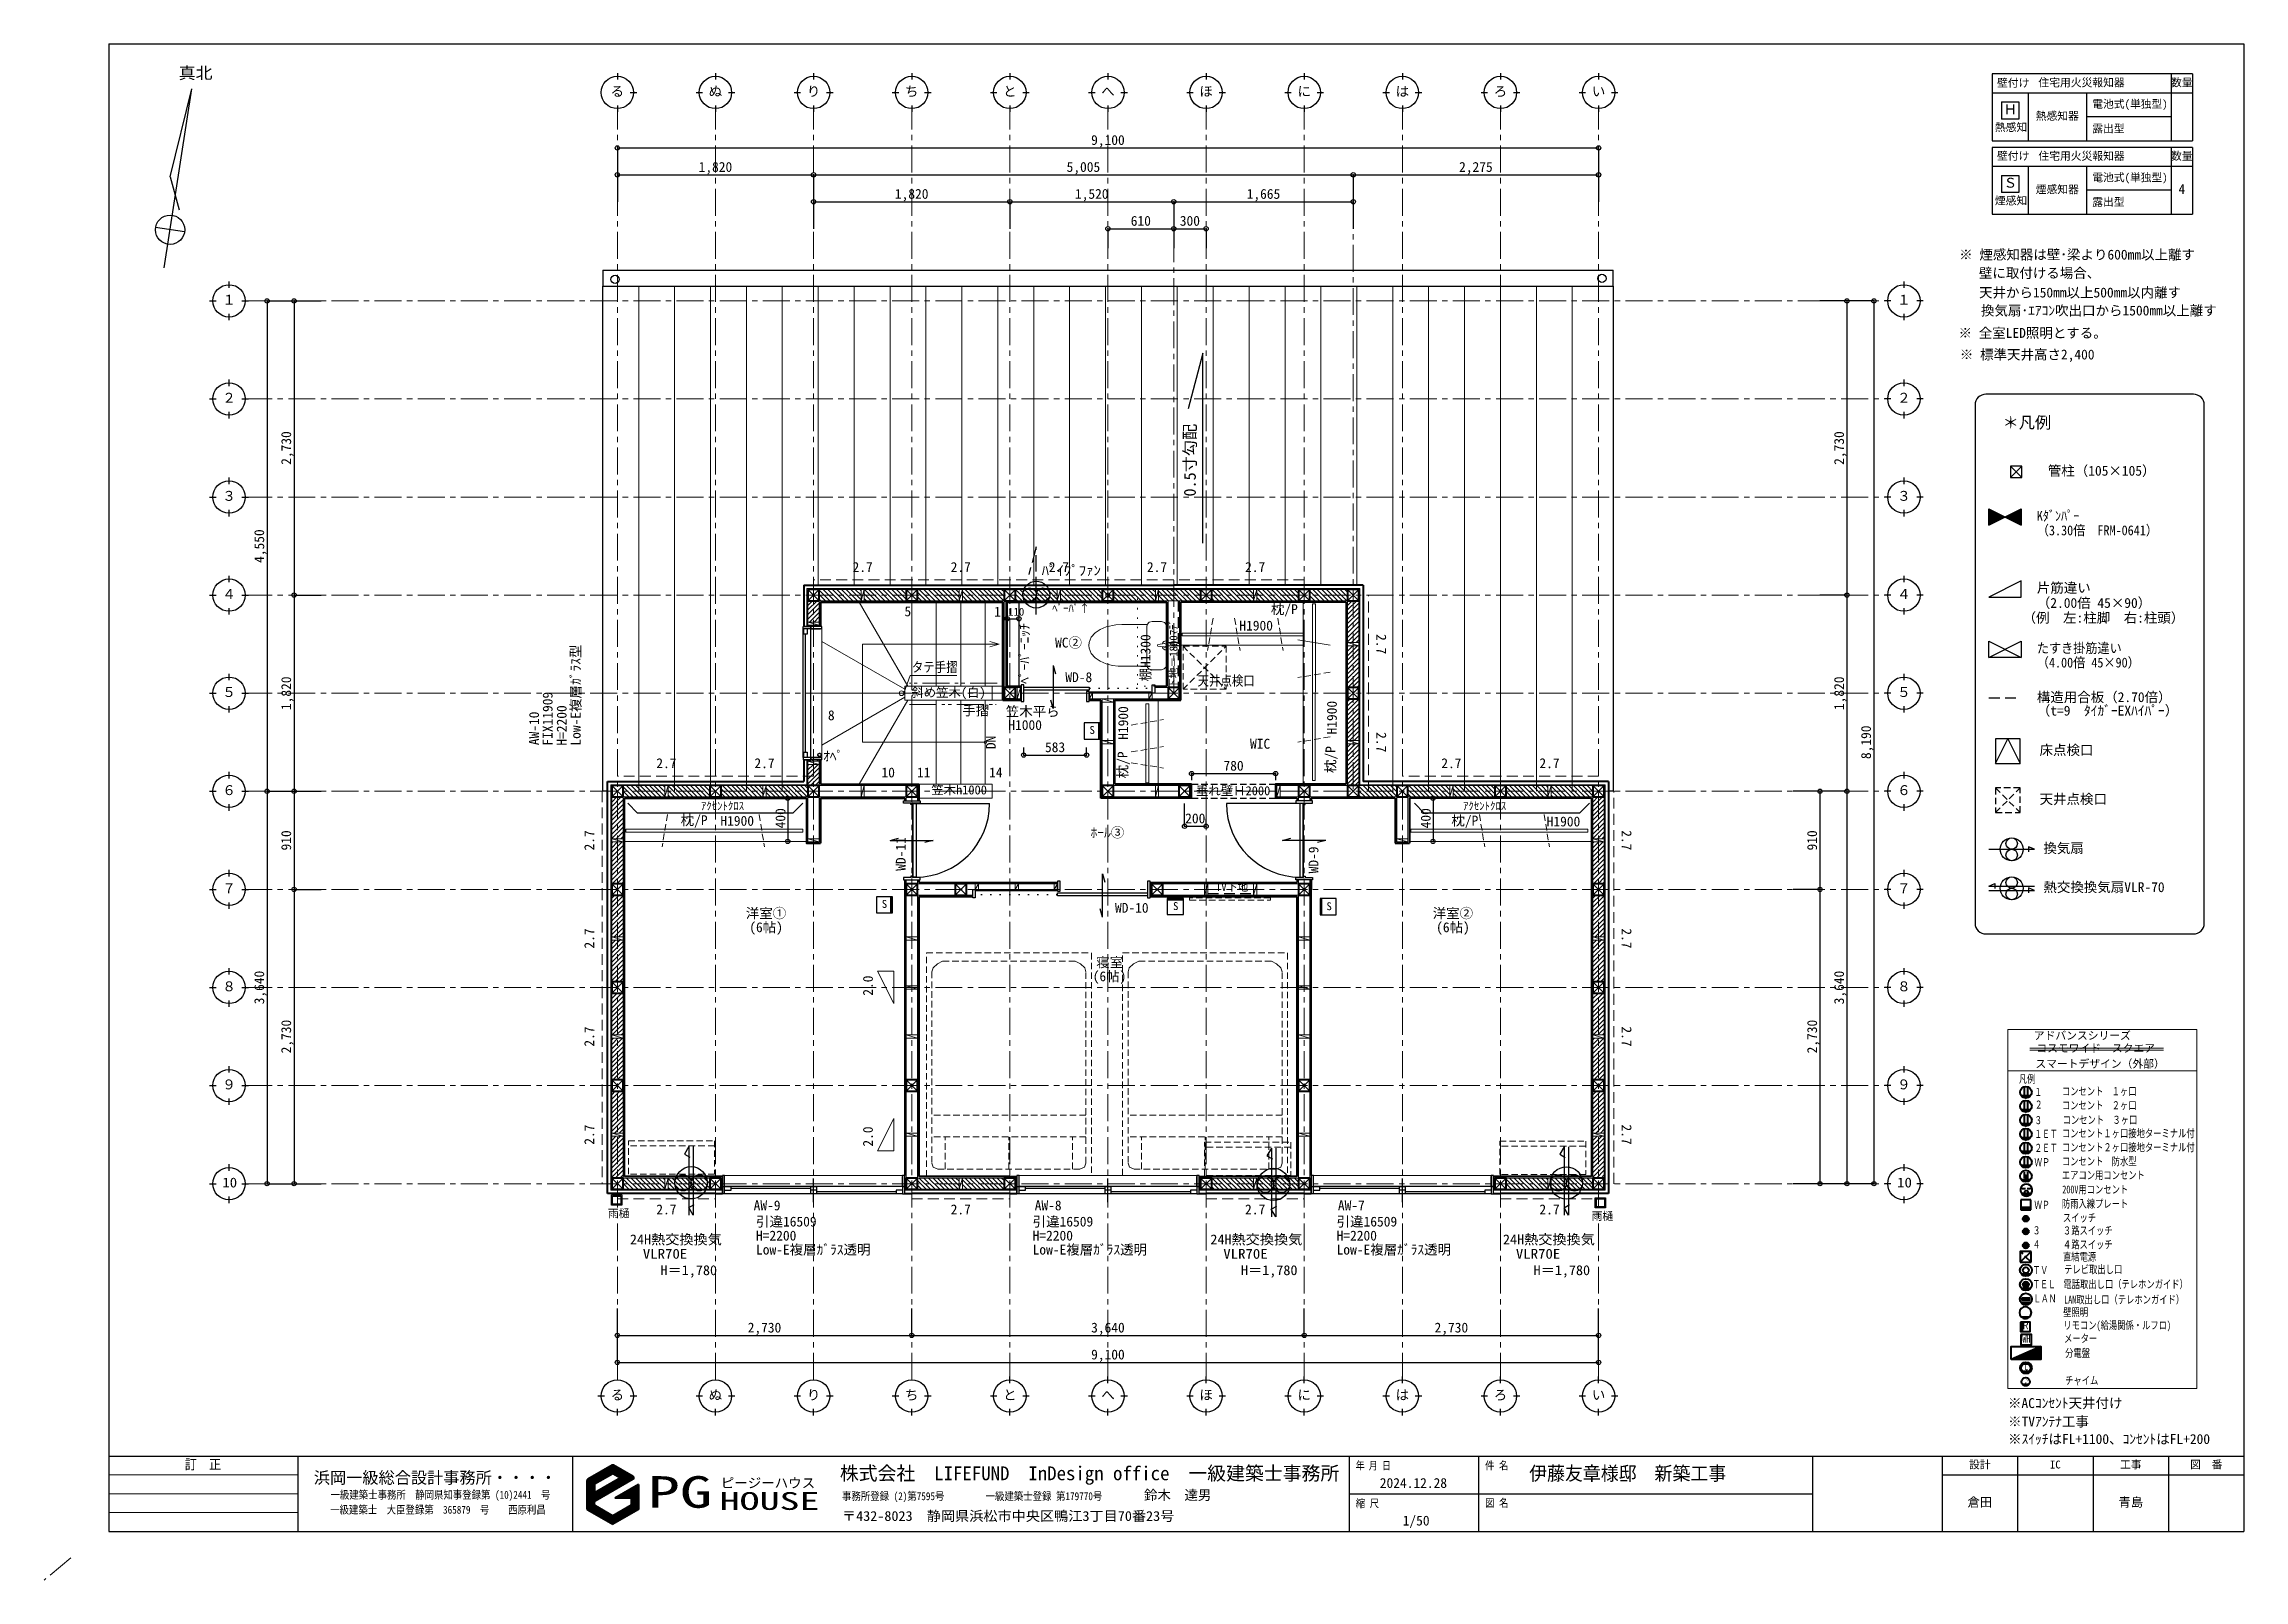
# Model space of a CAD drawing. Units: millimetres at full size, sheet at 1:50. Extents: x -21826 to 54909, y -26252 to 22610.
# Drawn here: x 12699 to 33102, y -7408 to 6842 of the extents above; entities that cross this region are included whole.
import ezdxf
from ezdxf.enums import TextEntityAlignment as Align

# ---------------------------------------------------------------- set-up
doc = ezdxf.new("R2010")
doc.units = ezdxf.units.MM
doc.header["$LTSCALE"] = 50
doc.header["$PDMODE"] = 32
doc.header["$PDSIZE"] = 40
for name, pattern in [('CHAIN1', [8, 5, -1, 1, -1]), ('CHAIN2', [12, 9, -1, 1, -1]), ('DASHED1', [1.8, 1.2, -0.6]), ('DASHED2', [3, 2, -1]), ('DASHED3', [4, 3, -1]), ('DOTTED', [1.75, 0.25, -1.5]), ('DOUBLE_CHAIN1', [8.8, 5, -1, 0.6, -0.6, 0.6, -1]), ('LONG_DASHED_DOTTED', [15.25, 12, -1.5, 0.25, -1.5])]:
    doc.linetypes.add(name, pattern=pattern)
for name, color, linetype, lineweight in [('3-1_通り芯・通り番号', 7, 'Continuous', 25), ('3-2_柱(黄)', 4, 'Continuous', 9), ('3-3_仕上線(黄)', 3, 'Continuous', 40), ('3-4_下地・間柱(水色)', 4, 'Continuous', 9), ('3-5_サッシ・室内建具', 7, 'Continuous', 25), ('3-6_住宅設備・造作', 4, 'Continuous', 9), ('3-8_ハッチング', 4, 'Continuous', 9), ('3-9_建築設備', 5, 'Continuous', 25), ('3-A_文字', 7, 'Continuous', 25), ('3-B_特記事項', 6, 'Continuous', 25), ('3-E_ソリッド図形', 4, 'Continuous', 9), ('3-F_寸法・方位', 7, 'Continuous', 25), ('C-0', 6, 'Continuous', 25), ('F-1_凡例（一般）', 7, 'Continuous', 25), ('F-8_図名（電気）', 3, 'Continuous', 40), ('F-F_図面枠（共通）', 7, 'Continuous', 25)]:
    doc.layers.add(name, color=color, linetype=linetype, lineweight=lineweight)
doc.layers.add('F-A', color=7, linetype='Continuous')
doc.styles.add('ＭＳ ゴシック', font='')
doc.styles.get('ＭＳ ゴシック').set_extended_font_data('MS Gothic')

msp = doc.modelspace()

# ---------------------------------------------------------------- texts
at = {"layer": '3-2_柱(黄)', "color": 6, "style": 'ＭＳ ゴシック'}
msp.add_text('下地＝1800ﾏﾃﾞ', height=73.31, rotation=90, dxfattribs=at).set_placement((23232.14, 856.63), align=Align.BOTTOM_LEFT)
msp.add_text('TV下地', height=73.31, dxfattribs=at).set_placement((23567.24, -1036.9), align=Align.BOTTOM_LEFT)
at = {"layer": '3-6_住宅設備・造作', "color": 7, "style": 'ＭＳ ゴシック'}
msp.add_text('WC②', height=91.64, dxfattribs=at).set_placement((22075.68, 1215.08), align=Align.BOTTOM_LEFT)
msp.add_text('DN', height=91.64, rotation=90, dxfattribs=at).set_placement((21553.21, 300.05), align=Align.BOTTOM_LEFT)
at = {"layer": '3-9_建築設備', "color": 7, "style": 'ＭＳ ゴシック'}
for s, height, width, p in [('真北', 110, 1.05, (13946.95, 6485.03)), ('ﾊﾟｲﾌﾟﾌｧﾝ', 91.64, 1.1, (21950.89, 1884.37)), ('24H熱交換換気', 91.64, 1.05, (18132.71, -4321.83)), ('24H熱交換換気', 91.64, 1.05, (23515.77, -4321.83)), ('24H熱交換換気', 91.64, 1.05, (26229.2, -4321.83)), ('VLR70E', 91.64, 1.1, (18252.74, -4455.13)), ('H＝1,780', 91.64, 1.05, (18416.84, -4607.17)), ('VLR70E', 91.64, 1.1, (23635.8, -4455.13)), ('H＝1,780', 91.64, 1.05, (23799.91, -4607.17)), ('VLR70E', 91.64, 1.1, (26349.23, -4455.13)), ('H＝1,780', 91.64, 1.05, (26513.33, -4607.17))]:
    msp.add_text(s, height=height, dxfattribs=dict(at, width=width)).set_placement(p, align=Align.BOTTOM_LEFT)
at = {"layer": '3-9_建築設備', "style": 'ＭＳ ゴシック'}
for p in [(22395.03, 419.05), (20468.36, -1194.54), (23169.52, -1214.51), (24592.43, -1216.19)]:
    msp.add_text('S', height=73.31, dxfattribs=at).set_placement(p, align=Align.BOTTOM_LEFT)
at = {"layer": '3-A_文字', "style": 'ＭＳ ゴシック'}
for s, height, p in [('る', 91.64, (17953.71, 6329.82)), ('ぬ', 91.64, (18863.71, 6329.82)), ('り', 91.64, (19773.71, 6329.82)), ('ち', 91.64, (20683.71, 6329.82)), ('と', 91.64, (21593.71, 6329.82)), ('へ', 91.64, (22503.71, 6329.82)), ('ほ', 91.64, (23413.71, 6329.82)), ('に', 91.64, (24323.71, 6329.82)), ('は', 91.64, (25233.71, 6329.82)), ('ろ', 91.64, (26143.71, 6329.82)), ('い', 91.64, (27053.71, 6329.82)), ('１', 91.64, (14352.79, 4396.3)), ('１', 91.64, (29885.01, 4396.3)), ('２', 91.64, (14352.79, 3486.3)), ('２', 91.64, (29885.01, 3486.3)), ('３', 91.64, (14352.79, 2576.3)), ('３', 91.64, (29885.01, 2576.3)), ('４', 91.64, (14352.79, 1666.3)), ('ﾍﾟｰﾊﾟ↑', 73.31, (22049.41, 1548.97)), ('枕/P', 91.64, (24077.04, 1525.45)), ('４', 91.64, (29885.01, 1666.3)), ('5', 91.64, (20678.77, 1505.03)), ('1', 91.64, (21511.21, 1502.3)), ('110', 73.31, (21640.35, 1515.92)), ('５', 91.64, (14352.79, 756.3)), ('斜め笠木(白)', 84.31, (20742.69, 759.23)), ('WD-8', 91.64, (22170.82, 894.14)), ('５', 91.64, (29885.01, 756.3)), ('8', 91.64, (19968.96, 540.95)), ('手摺', 91.64, (21215.52, 585.9)), ('ｵﾍﾟ', 91.64, (19924.8, 162.23)), ('WIC', 91.64, (23883.63, 276.61)), ('10', 91.64, (20465.86, 10.3)), ('11', 91.64, (20794.96, 10.3)), ('14', 91.64, (21463.71, 10.3)), ('６', 91.64, (14352.79, -153.7)), ('笠木h1000', 84.31, (20927.18, -145.45)), ('垂れ壁Ｈ2000', 84.31, (23382.14, -153.21)), ('６', 91.64, (29885.01, -153.7)), ('枕/P', 91.64, (18603.71, -432.44)), ('枕/P', 91.64, (25751.15, -435.98)), ('ﾎｰﾙ③', 91.64, (22404.96, -546.2)), ('７', 91.64, (14352.79, -1063.7)), ('７', 91.64, (29885.01, -1063.7)), ('洋室①', 91.64, (19207.39, -1295.48)), ('WD-10', 91.64, (22631.26, -1245.27)), ('洋室②', 91.64, (25577.39, -1295.48)), ('(6帖)', 91.64, (19239.89, -1425.48)), ('(6帖)', 91.64, (25609.89, -1425.48)), ('寝室', 91.64, (22457.39, -1750.48)), ('(6帖)', 91.64, (22424.89, -1880.48)), ('８', 91.64, (14352.79, -1973.7)), ('８', 91.64, (29885.01, -1973.7)), ('９', 91.64, (14352.79, -2883.7)), ('９', 91.64, (29885.01, -2883.7)), ('雨樋', 73.31, (17928.81, -4065.51)), ('AW-9', 91.64, (19280.09, -4006.17)), ('引違16509', 91.64, (19302.46, -4156.2)), ('引違16509', 91.64, (21867.58, -4156.2)), ('AW-8', 91.64, (21886.69, -4006.17)), ('引違16509', 91.64, (24686.57, -4156.2)), ('AW-7', 91.64, (24698.61, -4006.17)), ('雨樋', 73.31, (27051.69, -4090.74)), ('H=2200', 91.64, (19302.46, -4286.2)), ('Low-E複層ｶﾞﾗｽ透明', 91.64, (19302.46, -4416.2)), ('H=2200', 91.64, (21867.58, -4286.2)), ('Low-E複層ｶﾞﾗｽ透明', 91.64, (21867.58, -4416.2)), ('H=2200', 91.64, (24686.57, -4286.2)), ('Low-E複層ｶﾞﾗｽ透明', 91.64, (24686.57, -4416.2)), ('る', 91.64, (17953.71, -5763.7)), ('ぬ', 91.64, (18863.71, -5763.7)), ('り', 91.64, (19773.71, -5763.7)), ('ち', 91.64, (20683.71, -5763.7)), ('と', 91.64, (21593.71, -5763.7)), ('へ', 91.64, (22503.71, -5763.7)), ('ほ', 91.64, (23413.71, -5763.7)), ('に', 91.64, (24323.71, -5763.7)), ('は', 91.64, (25233.71, -5763.7)), ('ろ', 91.64, (26143.71, -5763.7)), ('い', 91.64, (27053.71, -5763.7))]:
    msp.add_text(s, height=height, dxfattribs=at).set_placement(p, align=Align.BOTTOM_LEFT)
for s, height, p in [('0.5寸勾配', 110, (23413.48, 2643.67)), ('ﾍﾟｰﾊﾟｰﾆｯﾁ', 91.64, (21865, 905.44)), ('Low-E複層ｶﾞﾗｽ型', 91.64, (17702.67, 333.01)), ('棚H1300', 91.64, (22987.63, 929.1)), ('FIX11909', 91.64, (17442.67, 333.01)), ('AW-10', 91.64, (17317.21, 336.77)), ('H=2200\u3000\u3000', 91.64, (17572.67, 333.01)), ('枕/P', 91.64, (22774.56, 29.35)), ('枕/P', 91.64, (24702.55, 78.7)), ('WD-11', 91.64, (20717.83, -828.56)), ('WD-9', 91.64, (24545.75, -852.41))]:
    msp.add_text(s, height=height, rotation=90, dxfattribs=at).set_placement(p, align=Align.BOTTOM_LEFT)
for s, width, p in [('タテ手摺', 0.85, (20747.55, 988.69)), ('天井点検口', 0.85, (23396.84, 861.72)), ('10', 1.1, (14352.79, -3793.7)), ('10', 1.1, (29885.01, -3793.7))]:
    msp.add_text(s, height=91.64, dxfattribs=dict(at, width=width)).set_placement(p, align=Align.BOTTOM_LEFT)
at = {"layer": '3-A_文字', "color": 6, "style": 'ＭＳ ゴシック'}
for p in [(18791.21, -285.96), (25859.35, -285.96)]:
    msp.add_text('ｱｸｾﾝﾄｸﾛｽ', height=73.31, dxfattribs=at).set_placement(p, align=Align.BOTTOM_LEFT)
at = {"layer": '3-F_寸法・方位', "style": 'ＭＳ ゴシック'}
for s, p in [('9,100', (22409.96, 5878.09)), ('1,820', (18769.96, 5628.09)), ('5,005', (22182.46, 5628.09)), ('2,275', (25822.46, 5628.09)), ('1,820', (20589.96, 5378.09)), ('1,520', (22259.96, 5378.09)), ('1,665', (23852.46, 5378.09)), ('610', (22777.46, 5128.09)), ('300', (23232.46, 5128.09)), ('H1900', (23784.64, 1372.99)), ('583', (21982.21, 244.78)), ('780', (23637.46, 72.86)), ('H1900', (18972.08, -438.32)), ('200', (23282.46, -415.15)), ('H1900', (26634.81, -444.5)), ('2,730', (19224.96, -5139.39)), ('3,640', (22409.96, -5139.39)), ('2,730', (25594.96, -5139.39)), ('9,100', (22409.96, -5389.39))]:
    msp.add_text(s, height=91.64, dxfattribs=at).set_placement(p, align=Align.BOTTOM_LEFT)
for s, p in [('2,730', (15018.14, 2937.55)), ('2,730', (29419.47, 2937.55)), ('4,550', (14768.14, 2027.55)), ('1,820', (15018.14, 662.55)), ('1,820', (29419.47, 662.55)), ('H1900', (22780.36, 386.7)), ('H1900', (24715.84, 436.09)), ('8,190', (29669.47, 207.55)), ('400', (19601.93, -434.9)), ('400', (25585.91, -434.9)), ('910', (15018.14, -639.95)), ('910', (29169.47, -639.95)), ('3,640', (14768.14, -2067.45)), ('3,640', (29419.47, -2067.45)), ('2,730', (15018.14, -2522.45)), ('2,730', (29169.47, -2522.45))]:
    msp.add_text(s, height=91.64, rotation=90, dxfattribs=at).set_placement(p, align=Align.BOTTOM_LEFT)
at = {"layer": 'C-0', "color": 5, "style": 'ＭＳ ゴシック'}
for s, p in [('4', (32494.03, 5422.08)), ('2.7', (20197.46, 1916.13)), ('2.7', (21107.46, 1916.13)), ('2.7', (22017.46, 1916.13)), ('2.7', (22927.46, 1916.13)), ('2.7', (23837.46, 1916.13)), ('2.7', (18377.46, 96.13)), ('2.7', (19287.46, 96.13)), ('2.7', (25657.46, 96.13)), ('2.7', (26567.46, 96.13)), ('2.7', (18377.46, -4043.53)), ('2.7', (21107.46, -4043.53)), ('2.7', (23837.46, -4043.53)), ('2.7', (26567.46, -4043.53))]:
    msp.add_text(s, height=91.64, dxfattribs=at).set_placement(p, align=Align.BOTTOM_LEFT)
for s, rotation, p in [('2.7', 270, (25028.54, 1367.55)), ('2.7', 270, (25028.54, 457.55)), ('2.7', 90, (17828.88, -639.95)), ('2.7', 270, (27303.54, -452.45)), ('2.7', 90, (17828.88, -1549.95)), ('2.7', 270, (27303.54, -1362.45)), ('2.0', 90, (20413.13, -1987.61)), ('2.7', 90, (17828.88, -2459.95)), ('2.7', 270, (27303.54, -2272.45)), ('2.7', 90, (17828.88, -3369.95)), ('2.0', 90, (20413.13, -3387.28)), ('2.7', 270, (27303.54, -3182.45))]:
    msp.add_text(s, height=91.64, rotation=rotation, dxfattribs=at).set_placement(p, align=Align.BOTTOM_LEFT)
at = {"layer": 'F-1_凡例（一般）', "style": 'ＭＳ ゴシック'}
for s, height, width, p in [('PG', 293.3, 1.5, (18296.82, -6826)), ('HOUSE', 165, 1.65, (18964.6, -6807.22)), ('事務所登録 (2)第7595号', 73.31, 0.85, (20099.89, -6689.19)), ('一級建築士登録 第179770号', 73.31, 0.85, (21431.75, -6689.19)), ('〒432-8023\u3000静岡県浜松市中央区鴨江3丁目70番23号', 91.64, 1.05, (20099.58, -6887.55))]:
    msp.add_text(s, height=height, dxfattribs=dict(at, width=width)).set_placement(p, align=Align.BOTTOM_LEFT)
for s, height, p in [('ピージーハウス', 91.64, (18975.83, -6580.67)), ('株式会社\u3000LIFEFUND\u3000InDesign office\u3000一級建築士事務所', 128.3, (20079.43, -6520.72)), ('鈴木\u3000達男', 91.64, (22900.25, -6692.81))]:
    msp.add_text(s, height=height, dxfattribs=at).set_placement(p, align=Align.BOTTOM_LEFT)
at = {"layer": 'F-8_図名（電気）', "color": 4, "style": 'ＭＳ ゴシック'}
for s, p in [('アドバンスシリーズ', (31152.53, -2415.77)), ('コスモワイド\u3000スクエア', (31175.92, -2533.36)), ('スマートデザイン（外部）', (31166.83, -2677.54))]:
    msp.add_text(s, height=73.31, dxfattribs=at).set_placement(p, align=Align.BOTTOM_LEFT)
for s, height, width, p in [('凡例', 73.31, 0.75, (31013.34, -2818.75)), ('１', 73.31, 0.7, (31157.96, -2939.53)), ('コンセント\u3000１ヶ口', 73.31, 0.75, (31412.85, -2933.32)), ('２', 73.31, 0.7, (31161.8, -3057.29)), ('コンセント\u3000２ヶ口', 73.31, 0.75, (31412.85, -3063.24)), ('３', 73.31, 0.7, (31157.96, -3201.53)), ('１ＥＴ', 73.31, 0.7, (31157.96, -3328.98)), ('コンセント１ヶ口接地ターミナル付', 73.31, 0.75, (31412.85, -3323.09)), ('コンセント\u3000３ヶ口', 73.31, 0.75, (31419.64, -3198.13)), ('２ＥＴ', 73.31, 0.7, (31157.96, -3458.9)), ('コンセント２ヶ口接地ターミナル付', 73.31, 0.75, (31412.85, -3453.01)), ('ＷＰ', 73.31, 0.7, (31157.96, -3591.31)), ('エアコン用コンセント', 73.31, 0.75, (31412.85, -3710.92)), ('コンセント\u3000防水型', 73.31, 0.75, (31412.85, -3582.94)), ('防雨入線プレート', 73.31, 0.75, (31412.85, -3976.55)), ('200V用コンセント', 73.31, 0.75, (31416.66, -3843.7)), ('ＷＰ', 73.31, 0.7, (31157.1, -3987.21)), ('スイッチ', 73.31, 0.75, (31422.22, -4106.15)), ('３', 73.31, 0.7, (31142.12, -4223.54)), ('４', 73.31, 0.7, (31142.12, -4353.14)), ('３路スイッチ', 73.31, 0.75, (31422.22, -4225.04)), ('４路スイッチ', 73.31, 0.75, (31422.22, -4354.64)), ('直結電源', 73.31, 0.75, (31422.22, -4469.06)), ('テレビ取出し口', 73.31, 0.75, (31434, -4585.3)), ('ＴＥＬ', 73.31, 0.7, (31140.29, -4722.89)), ('ＴＶ', 73.31, 0.7, (31141.13, -4592.48)), ('電話取出し口（テレホンガイド）', 73.31, 0.75, (31426.82, -4722.67)), ('ＬＡＮ', 73.31, 0.7, (31146.69, -4855.38)), ('壁照明', 73.31, 0.75, (31425.02, -4982.5)), ('LAN取出し口（テレホンガイド）', 73.31, 0.75, (31433.8, -4865.3)), ('Ｒ', 73.31, 0.75, (31036.98, -5103.69)), ('リモコン(給湯関係・ルフロ)', 73.31, 0.75, (31426.17, -5103.71)), ('WH', 73.31, 0.75, (31045.75, -5229.75)), ('メーター', 73.31, 0.75, (31433.08, -5225.75)), ('分電盤', 73.31, 0.75, (31442.69, -5360.97)), ('ｔ', 73.31, 0.7, (31041.62, -5483.44)), ('♪', 36.66, 0.7, (31061.36, -5591.03)), ('チャイム', 73.31, 0.75, (31442.69, -5615.6))]:
    msp.add_text(s, height=height, dxfattribs=dict(at, width=width)).set_placement(p, align=Align.BOTTOM_LEFT)
at = {"layer": 'F-8_図名（電気）', "color": 7, "style": 'ＭＳ ゴシック'}
for s, p in [('※ACｺﾝｾﾝﾄ天井付け', (30912.81, -5840.07)), ('※TVｱﾝﾃﾅ工事', (30913.99, -6011.17)), ('※ｽｲｯﾁはFL+1100、ｺﾝｾﾝﾄはFL+200', (30913.99, -6173.23))]:
    msp.add_text(s, height=91.64, dxfattribs=at).set_placement(p, align=Align.BOTTOM_LEFT)
at = {"layer": 'F-A', "style": 'ＭＳ ゴシック'}
for s, p in [('笠木平ら', (21618.36, 576.39)), ('H1000', (21642.19, 450.71))]:
    msp.add_text(s, height=91.64, dxfattribs=at).set_placement(p, align=Align.BOTTOM_LEFT)
at = {"layer": 'F-F_図面枠（共通）', "style": 'ＭＳ ゴシック'}
for s, height, p in [('住宅用火災報知器', 73.31, (31195.4, 6425.49)), ('数量', 73.31, (32425.28, 6425.49)), ('壁付け', 73.31, (30811.04, 6421.91)), ('電池式(単独型)', 73.31, (31694.23, 6226.49)), ('Ｈ', 91.64, (30872.43, 6162.71)), ('熱感知器', 73.31, (31170.71, 6115.94)), ('熱感知', 73.31, (30791.5, 6011.23)), ('露出型', 73.31, (31694.23, 5998.69)), ('壁付け', 73.31, (30811.04, 5744.39)), ('住宅用火災報知器', 73.31, (31195.4, 5744.13)), ('数量', 73.31, (32425.28, 5744.13)), ('Ｓ', 91.64, (30872.43, 5481.34)), ('煙感知器', 73.31, (31170.71, 5434.58)), ('電池式(単独型)', 73.31, (31694.23, 5545.13)), ('煙感知', 73.31, (30791.5, 5329.87)), ('露出型', 73.31, (31694.23, 5317.33)), ('※ 煙感知器は壁･梁より600mm以上離す', 91.64, (30460.6, 4814.77)), ('壁に取付ける場合、', 91.64, (30643.48, 4643.73)), ('天井から150mm以上500mm以内離す', 91.64, (30644.58, 4463.01)), ('換気扇･ｴｱｺﾝ吹出口から1500mm以上離す', 91.64, (30662.45, 4295.92)), ('※ 全室LED照明とする。', 91.64, (30454.5, 4088.17)), ('※ 標準天井高さ2,400', 91.64, (30466.54, 3887.8)), ('＊凡例', 110, (30863, 3242.48)), ('管柱（105×105）', 91.64, (31282.33, 2809.32)), ('片筋違い', 91.64, (31180.46, 1723.57)), ('（2.00倍 45×90）', 91.64, (31180.46, 1583.35)), ('（例\u3000左:柱脚\u3000右:柱頭）', 91.64, (31048.49, 1445.69)), ('構造用合板（2.70倍）', 91.64, (31180.46, 709.13)), ('（t=9\u3000ﾀｲｶﾞｰEXﾊｲﾊﾟｰ）', 91.64, (31180.46, 584.13)), ('床点検口', 91.64, (31205.65, 218.37)), ('天井点検口', 91.64, (31205.65, -236.63)), ('換気扇', 91.64, (31241.39, -691.63)), ('熱交換換気扇VLR-70', 91.64, (31241.39, -1053.59)), ('設計', 73.31, (30551.73, -6395.63)), ('IC', 73.31, (31301.73, -6395.63)), ('工事', 73.31, (31951.73, -6395.63)), ('図\u3000番', 73.31, (32601.73, -6395.63)), ('浜岡一級総合設計事務所・・・・', 110, (15201.36, -6546.42)), ('倉田', 84.31, (30536.73, -6753.13)), ('青島', 84.31, (31936.73, -6753.13)), ('1/50', 91.64, (25299.57, -6930.06))]:
    msp.add_text(s, height=height, dxfattribs=at).set_placement(p, align=Align.BOTTOM_LEFT)
for s, height, width, p in [('Kﾀﾞﾝﾊﾟｰ', 91.64, 0.9, (31180.46, 2390.79)), ('（3.30倍\u3000FRM-0641）', 91.64, 0.9, (31180.46, 2256.79)), ('たすき掛筋違い', 91.64, 0.9, (31180.46, 1164.13)), ('（4.00倍 45×90）', 91.64, 0.9, (31180.46, 1030.12)), ('訂\u3000正', 91.64, 0.9, (14004.23, -6408.13)), ('年 月 日', 73.31, 0.8, (24863.95, -6405.49)), ('件 名', 73.31, 0.85, (26063.95, -6405.49)), ('伊藤友章様邸\u3000新築工事', 128.3, 0.95, (26471.87, -6521.96)), ('一級建築士\u3000大臣登録第\u3000365879\u3000号\u3000\u3000西原利昌', 73.31, 0.85, (15353, -6814.76)), ('一級建築士事務所\u3000静岡県知事登録第 (10)2441\u3000号', 73.31, 0.85, (15356.38, -6676.17)), ('縮 尺', 73.31, 0.85, (24863.95, -6755.49)), ('図 名', 73.31, 0.85, (26064.3, -6752.25))]:
    msp.add_text(s, height=height, dxfattribs=dict(at, width=width)).set_placement(p, align=Align.BOTTOM_LEFT)
at = {"layer": 'F-F_図面枠（共通）', "color": 3, "style": 'ＭＳ ゴシック'}
msp.add_text('2024.12.28', height=91.64, dxfattribs=at).set_placement((25087.4, -6581.09), align=Align.BOTTOM_LEFT)

# ---------------------------------------------------------------- linework, layer by layer
at = {"layer": '3-1_通り芯・通り番号'}
for p, q in [((18016.21, 6572.32), (18016.21, 6512.32)), ((18926.21, 6572.32), (18926.21, 6512.32)), ((19836.21, 6572.32), (19836.21, 6512.32)), ((20746.21, 6572.32), (20746.21, 6512.32)), ((21656.21, 6572.32), (21656.21, 6512.32)), ((22566.21, 6572.32), (22566.21, 6512.32)), ((23476.21, 6572.32), (23476.21, 6512.32)), ((24386.21, 6572.32), (24386.21, 6512.32)), ((25296.21, 6572.32), (25296.21, 6512.32)), ((26206.21, 6572.32), (26206.21, 6512.32)), ((27116.21, 6572.32), (27116.21, 6512.32)), ((18136.21, 6392.32), (18196.21, 6392.32)), ((18746.21, 6392.32), (18806.21, 6392.32)), ((19046.21, 6392.32), (19106.21, 6392.32)), ((19656.21, 6392.32), (19716.21, 6392.32)), ((19956.21, 6392.32), (20016.21, 6392.32)), ((20566.21, 6392.32), (20626.21, 6392.32)), ((20866.21, 6392.32), (20926.21, 6392.32)), ((21476.21, 6392.32), (21536.21, 6392.32)), ((21776.21, 6392.32), (21836.21, 6392.32)), ((22386.21, 6392.32), (22446.21, 6392.32)), ((22686.21, 6392.32), (22746.21, 6392.32)), ((23296.21, 6392.32), (23356.21, 6392.32)), ((23596.21, 6392.32), (23656.21, 6392.32)), ((24206.21, 6392.32), (24266.21, 6392.32)), ((24506.21, 6392.32), (24566.21, 6392.32)), ((25116.21, 6392.32), (25176.21, 6392.32)), ((25416.21, 6392.32), (25476.21, 6392.32)), ((26026.21, 6392.32), (26086.21, 6392.32)), ((26326.21, 6392.32), (26386.21, 6392.32)), ((26936.21, 6392.32), (26996.21, 6392.32)), ((27236.21, 6392.32), (27296.21, 6392.32)), ((18016.21, 6272.32), (18016.21, 6212.32)), ((18926.21, 6272.32), (18926.21, 6212.32)), ((19836.21, 6272.32), (19836.21, 6212.32)), ((20746.21, 6272.32), (20746.21, 6212.32)), ((21656.21, 6272.32), (21656.21, 6212.32)), ((22566.21, 6272.32), (22566.21, 6212.32)), ((23476.21, 6272.32), (23476.21, 6212.32)), ((24386.21, 6272.32), (24386.21, 6212.32)), ((25296.21, 6272.32), (25296.21, 6212.32)), ((26206.21, 6272.32), (26206.21, 6212.32)), ((27116.21, 6272.32), (27116.21, 6212.32)), ((14415.29, 4578.8), (14415.29, 4638.8)), ((29947.51, 4638.8), (29947.51, 4578.8)), ((14235.29, 4458.8), (14295.29, 4458.8)), ((14415.29, 4278.8), (14415.29, 4338.8)), ((14535.29, 4458.8), (14595.29, 4458.8)), ((29827.51, 4458.8), (29767.51, 4458.8)), ((29947.51, 4338.8), (29947.51, 4278.8)), ((30127.51, 4458.8), (30067.51, 4458.8)), ((14415.29, 3668.8), (14415.29, 3728.8)), ((29947.51, 3728.8), (29947.51, 3668.8)), ((14235.29, 3548.8), (14295.29, 3548.8)), ((14535.29, 3548.8), (14595.29, 3548.8)), ((29827.51, 3548.8), (29767.51, 3548.8)), ((30127.51, 3548.8), (30067.51, 3548.8)), ((14415.29, 3368.8), (14415.29, 3428.8)), ((29947.51, 3428.8), (29947.51, 3368.8)), ((14415.29, 2758.8), (14415.29, 2818.8)), ((29947.51, 2818.8), (29947.51, 2758.8)), ((14235.29, 2638.8), (14295.29, 2638.8)), ((14415.29, 2458.8), (14415.29, 2518.8)), ((14535.29, 2638.8), (14595.29, 2638.8)), ((29827.51, 2638.8), (29767.51, 2638.8)), ((29947.51, 2518.8), (29947.51, 2458.8)), ((30127.51, 2638.8), (30067.51, 2638.8)), ((14415.29, 1848.8), (14415.29, 1908.8)), ((29947.51, 1908.8), (29947.51, 1848.8)), ((14235.29, 1728.8), (14295.29, 1728.8)), ((14535.29, 1728.8), (14595.29, 1728.8)), ((29827.51, 1728.8), (29767.51, 1728.8)), ((30127.51, 1728.8), (30067.51, 1728.8)), ((14415.29, 1548.8), (14415.29, 1608.8)), ((29947.51, 1608.8), (29947.51, 1548.8)), ((14235.29, 818.8), (14295.29, 818.8)), ((14415.29, 938.8), (14415.29, 998.8)), ((14535.29, 818.8), (14595.29, 818.8)), ((29827.51, 818.8), (29767.51, 818.8)), ((29947.51, 998.8), (29947.51, 938.8)), ((30127.51, 818.8), (30067.51, 818.8)), ((14415.29, 638.8), (14415.29, 698.8)), ((29947.51, 698.8), (29947.51, 638.8)), ((14415.29, 28.8), (14415.29, 88.8)), ((29947.51, 88.8), (29947.51, 28.8)), ((14235.29, -91.2), (14295.29, -91.2)), ((14535.29, -91.2), (14595.29, -91.2)), ((29827.51, -91.2), (29767.51, -91.2)), ((30127.51, -91.2), (30067.51, -91.2)), ((14415.29, -271.2), (14415.29, -211.2)), ((29947.51, -211.2), (29947.51, -271.2)), ((14235.29, -1001.2), (14295.29, -1001.2)), ((14415.29, -881.2), (14415.29, -821.2)), ((14535.29, -1001.2), (14595.29, -1001.2)), ((29827.51, -1001.2), (29767.51, -1001.2)), ((29947.51, -821.2), (29947.51, -881.2)), ((30127.51, -1001.2), (30067.51, -1001.2)), ((14415.29, -1181.2), (14415.29, -1121.2)), ((29947.51, -1121.2), (29947.51, -1181.2)), ((14415.29, -1791.2), (14415.29, -1731.2)), ((29947.51, -1731.2), (29947.51, -1791.2)), ((14235.29, -1911.2), (14295.29, -1911.2)), ((14415.29, -2091.2), (14415.29, -2031.2)), ((14535.29, -1911.2), (14595.29, -1911.2)), ((29827.51, -1911.2), (29767.51, -1911.2)), ((29947.51, -2031.2), (29947.51, -2091.2)), ((30127.51, -1911.2), (30067.51, -1911.2)), ((14415.29, -2701.2), (14415.29, -2641.2)), ((29947.51, -2641.2), (29947.51, -2701.2)), ((14235.29, -2821.2), (14295.29, -2821.2)), ((14535.29, -2821.2), (14595.29, -2821.2)), ((29827.51, -2821.2), (29767.51, -2821.2)), ((30127.51, -2821.2), (30067.51, -2821.2)), ((14415.29, -3001.2), (14415.29, -2941.2)), ((29947.51, -2941.2), (29947.51, -3001.2)), ((14415.29, -3611.2), (14415.29, -3551.2)), ((29947.51, -3551.2), (29947.51, -3611.2)), ((14235.29, -3731.2), (14295.29, -3731.2)), ((14415.29, -3911.2), (14415.29, -3851.2)), ((14535.29, -3731.2), (14595.29, -3731.2)), ((29827.51, -3731.2), (29767.51, -3731.2)), ((29947.51, -3851.2), (29947.51, -3911.2)), ((30127.51, -3731.2), (30067.51, -3731.2)), ((17896.21, -5701.2), (17836.21, -5701.2)), ((18196.21, -5701.2), (18136.21, -5701.2)), ((18806.21, -5701.2), (18746.21, -5701.2)), ((19106.21, -5701.2), (19046.21, -5701.2)), ((19716.21, -5701.2), (19656.21, -5701.2)), ((20016.21, -5701.2), (19956.21, -5701.2)), ((20626.21, -5701.2), (20566.21, -5701.2)), ((20926.21, -5701.2), (20866.21, -5701.2)), ((21536.21, -5701.2), (21476.21, -5701.2)), ((21656.21, -5581.2), (21656.21, -5521.2)), ((21836.21, -5701.2), (21776.21, -5701.2)), ((22446.21, -5701.2), (22386.21, -5701.2)), ((22566.21, -5581.2), (22566.21, -5521.2)), ((22746.21, -5701.2), (22686.21, -5701.2)), ((23356.21, -5701.2), (23296.21, -5701.2)), ((23476.21, -5581.2), (23476.21, -5521.2)), ((23656.21, -5701.2), (23596.21, -5701.2)), ((24266.21, -5701.2), (24206.21, -5701.2)), ((24386.21, -5581.2), (24386.21, -5521.2)), ((24566.21, -5701.2), (24506.21, -5701.2)), ((25176.21, -5701.2), (25116.21, -5701.2)), ((25296.21, -5581.2), (25296.21, -5521.2)), ((25476.21, -5701.2), (25416.21, -5701.2)), ((26086.21, -5701.2), (26026.21, -5701.2)), ((26206.21, -5581.2), (26206.21, -5521.2)), ((26386.21, -5701.2), (26326.21, -5701.2)), ((26996.21, -5701.2), (26936.21, -5701.2)), ((27116.21, -5581.2), (27116.21, -5521.2)), ((27296.21, -5701.2), (27236.21, -5701.2)), ((18016.21, -5881.2), (18016.21, -5821.2)), ((18926.21, -5881.2), (18926.21, -5821.2)), ((19836.21, -5881.2), (19836.21, -5821.2)), ((20746.21, -5881.2), (20746.21, -5821.2)), ((21656.21, -5881.2), (21656.21, -5821.2)), ((22566.21, -5881.2), (22566.21, -5821.2)), ((23476.21, -5881.2), (23476.21, -5821.2)), ((24386.21, -5881.2), (24386.21, -5821.2)), ((25296.21, -5881.2), (25296.21, -5821.2)), ((26206.21, -5881.2), (26206.21, -5821.2)), ((27116.21, -5881.2), (27116.21, -5821.2))]:
    msp.add_line(p, q, dxfattribs=at)
at = {"layer": '3-1_通り芯・通り番号', "color": 1, "linetype": 'CHAIN1', "lineweight": 18}
for p, q in [((18016.21, -5551.2), (18016.21, 6242.32)), ((18926.21, -5551.2), (18926.21, 6242.32)), ((19836.21, -5551.2), (19836.21, 6242.32)), ((20746.21, -5551.2), (20746.21, 6242.32)), ((21656.21, -5551.2), (21656.21, 6242.32)), ((22566.21, -5551.2), (22566.21, 6242.32)), ((23476.21, -5551.2), (23476.21, 6242.32)), ((24386.21, -5551.2), (24386.21, 6242.32)), ((25296.21, -5551.2), (25296.21, 6242.32)), ((26206.21, -5551.2), (26206.21, 6242.32)), ((27116.21, -5551.2), (27116.21, 6242.32)), ((23176.21, 818.8), (23176.21, 5338.01)), ((24841.21, 5378.09), (24841.21, -91.2)), ((14565.29, 4458.8), (29797.51, 4458.8)), ((14565.29, 3548.8), (29797.51, 3548.8)), ((14565.29, 2638.8), (29797.51, 2638.8)), ((14565.29, 1728.8), (29797.51, 1728.8)), ((14565.29, 818.8), (29797.51, 818.8)), ((14565.29, -91.2), (29797.51, -91.2)), ((14565.29, -1001.2), (29797.51, -1001.2)), ((14565.29, -1911.2), (29797.51, -1911.2)), ((14565.29, -2821.2), (29797.51, -2821.2)), ((14565.29, -3731.2), (29797.51, -3731.2))]:
    msp.add_line(p, q, dxfattribs=at)
at = {"layer": '3-1_通り芯・通り番号', "color": 2, "lineweight": 9}
msp.add_line((21618.71, 871.3), (21618.71, 1676.3), dxfattribs=at)
at = {"layer": '3-1_通り芯・通り番号', "color": 3, "lineweight": 40}
msp.add_line((21631.21, 883.8), (21631.21, 1663.8), dxfattribs=at)
at = {"layer": '3-1_通り芯・通り番号'}
for centre in [(18016.21, 6392.32), (18926.21, 6392.32), (19836.21, 6392.32), (20746.21, 6392.32), (21656.21, 6392.32), (22566.21, 6392.32), (23476.21, 6392.32), (24386.21, 6392.32), (25296.21, 6392.32), (26206.21, 6392.32), (27116.21, 6392.32), (14415.29, 4458.8), (29947.51, 4458.8), (14415.29, 3548.8), (29947.51, 3548.8), (14415.29, 2638.8), (29947.51, 2638.8), (14415.29, 1728.8), (29947.51, 1728.8), (14415.29, 818.8), (29947.51, 818.8), (14415.29, -91.2), (29947.51, -91.2), (14415.29, -1001.2), (29947.51, -1001.2), (14415.29, -1911.2), (29947.51, -1911.2), (14415.29, -2821.2), (29947.51, -2821.2), (14415.29, -3731.2), (29947.51, -3731.2), (18016.21, -5701.2), (18926.21, -5701.2), (19836.21, -5701.2), (20746.21, -5701.2), (21656.21, -5701.2), (22566.21, -5701.2), (23476.21, -5701.2), (24386.21, -5701.2), (25296.21, -5701.2), (26206.21, -5701.2), (27116.21, -5701.2)]:
    msp.add_circle(centre, 150, dxfattribs=at)
at = {"layer": '3-2_柱(黄)'}
for p, q in [((19888.71, 1781.3), (19783.71, 1676.3)), ((19783.71, 1781.3), (19888.71, 1676.3)), ((20798.71, 1781.3), (20693.71, 1676.3)), ((20693.71, 1781.3), (20798.71, 1676.3)), ((21603.71, 1781.3), (21708.71, 1676.3)), ((21708.71, 1781.3), (21603.71, 1676.3)), ((22513.71, 1781.3), (22618.71, 1676.3)), ((22618.71, 1781.3), (22513.71, 1676.3)), ((23528.71, 1781.3), (23423.71, 1676.3)), ((23423.71, 1781.3), (23528.71, 1676.3)), ((24333.71, 1781.3), (24438.71, 1676.3)), ((24438.71, 1781.3), (24333.71, 1676.3)), ((24788.71, 1781.3), (24893.71, 1676.3)), ((24893.71, 1781.3), (24788.71, 1676.3)), ((21708.71, 871.3), (21603.71, 766.3)), ((21603.71, 871.3), (21708.71, 766.3)), ((23123.71, 871.3), (23228.71, 766.3)), ((23228.71, 871.3), (23123.71, 766.3)), ((24893.71, 766.3), (24788.71, 871.3)), ((24893.71, 871.3), (24788.71, 766.3)), ((18068.71, -38.7), (17963.71, -143.7)), ((17963.71, -38.7), (18068.71, -143.7)), ((18873.71, -38.7), (18978.71, -143.7)), ((18978.71, -38.7), (18873.71, -143.7)), ((19783.71, -38.7), (19888.71, -143.7)), ((19888.71, -38.7), (19783.71, -143.7)), ((20693.71, -38.7), (20798.71, -143.7)), ((20798.71, -38.7), (20693.71, -143.7)), ((22513.71, -38.7), (22618.71, -143.7)), ((22618.71, -38.7), (22513.71, -143.7)), ((23328.71, -38.7), (23223.71, -143.7)), ((23223.71, -38.7), (23328.71, -143.7)), ((24438.71, -38.7), (24333.71, -143.7)), ((24333.71, -38.7), (24438.71, -143.7)), ((24893.71, -38.7), (24788.71, -143.7)), ((24788.71, -38.7), (24893.71, -143.7)), ((25243.71, -38.7), (25348.71, -143.7)), ((25348.71, -38.7), (25243.71, -143.7)), ((26258.71, -143.7), (26153.71, -38.7)), ((26153.71, -143.7), (26258.71, -38.7)), ((27063.71, -38.7), (27168.71, -143.7)), ((27168.71, -38.7), (27063.71, -143.7)), ((17963.71, -1053.7), (18068.71, -948.7)), ((17963.71, -948.7), (18068.71, -1053.7)), ((20693.71, -948.7), (20798.71, -1053.7)), ((20798.71, -948.7), (20693.71, -1053.7)), ((21148.71, -948.7), (21253.71, -1053.7)), ((21253.71, -948.7), (21148.71, -1053.7)), ((22968.71, -948.7), (23073.71, -1053.7)), ((23073.71, -948.7), (22968.71, -1053.7)), ((24438.71, -948.7), (24333.71, -1053.7)), ((24333.71, -948.7), (24438.71, -1053.7)), ((27168.71, -1053.7), (27063.71, -948.7)), ((27168.71, -948.7), (27063.71, -1053.7)), ((17963.71, -1963.7), (18068.71, -1858.7)), ((17963.71, -1858.7), (18068.71, -1963.7)), ((27168.71, -1858.7), (27063.71, -1963.7)), ((27168.71, -1963.7), (27063.71, -1858.7)), ((17963.71, -2873.7), (18068.71, -2768.7)), ((17963.71, -2768.7), (18068.71, -2873.7)), ((20798.71, -2768.7), (20693.71, -2873.7)), ((20798.71, -2873.7), (20693.71, -2768.7)), ((24333.71, -2768.7), (24438.71, -2873.7)), ((24333.71, -2873.7), (24438.71, -2768.7)), ((27168.71, -2768.7), (27063.71, -2873.7)), ((27168.71, -2873.7), (27063.71, -2768.7)), ((17963.71, -3678.7), (18068.71, -3783.7)), ((18068.71, -3678.7), (17963.71, -3783.7)), ((18873.71, -3783.7), (18978.71, -3678.7)), ((18978.71, -3783.7), (18873.71, -3678.7)), ((20693.71, -3678.7), (20798.71, -3783.7)), ((20798.71, -3678.7), (20693.71, -3783.7)), ((21603.71, -3783.7), (21708.71, -3678.7)), ((21708.71, -3783.7), (21603.71, -3678.7)), ((23423.71, -3783.7), (23528.71, -3678.7)), ((23528.71, -3783.7), (23423.71, -3678.7)), ((24438.71, -3678.7), (24333.71, -3783.7)), ((24333.71, -3678.7), (24438.71, -3783.7)), ((26258.71, -3783.7), (26153.71, -3678.7)), ((26153.71, -3783.7), (26258.71, -3678.7)), ((27168.71, -3678.7), (27063.71, -3783.7)), ((27063.71, -3678.7), (27168.71, -3783.7))]:
    msp.add_line(p, q, dxfattribs=at)
at = {"layer": '3-2_柱(黄)', "color": 6, "linetype": 'DASHED2', "lineweight": 25}
for p, q in [((23217.06, 1675.61), (23217.06, 871.3)), ((23492.6, -1040.56), (23914.87, -1040.56))]:
    msp.add_line(p, q, dxfattribs=at)
at = {"layer": '3-2_柱(黄)', "color": 3, "lineweight": 40}
for p, q in [((21708.71, 871.3), (21603.71, 871.3)), ((21708.71, 766.3), (21708.71, 871.3)), ((24788.71, -38.7), (24788.71, -143.7)), ((24788.71, -143.7), (24893.71, -143.7)), ((26153.71, -143.7), (26258.71, -143.7)), ((18068.71, -1053.7), (18068.71, -948.7)), ((27063.71, -948.7), (27063.71, -1053.7)), ((27168.71, -948.7), (27063.71, -948.7)), ((17963.71, -1053.7), (18068.71, -1053.7)), ((18978.71, -3783.7), (18978.71, -3678.7))]:
    msp.add_line(p, q, dxfattribs=at)
for points in [[(19783.71, 1781.3), (19783.71, 1676.3), (19888.71, 1676.3), (19888.71, 1781.3)], [(20693.71, 1781.3), (20693.71, 1676.3), (20798.71, 1676.3), (20798.71, 1781.3)], [(21603.71, 1781.3), (21603.71, 1676.3), (21708.71, 1676.3), (21708.71, 1781.3)], [(22513.71, 1781.3), (22513.71, 1676.3), (22618.71, 1676.3), (22618.71, 1781.3)], [(23423.71, 1781.3), (23423.71, 1676.3), (23528.71, 1676.3), (23528.71, 1781.3)], [(24333.71, 1781.3), (24333.71, 1676.3), (24438.71, 1676.3), (24438.71, 1781.3)], [(24788.71, 1781.3), (24788.71, 1676.3), (24893.71, 1676.3), (24893.71, 1781.3)], [(23123.71, 871.3), (23123.71, 766.3), (23228.71, 766.3), (23228.71, 871.3)], [(24893.71, 871.3), (24788.71, 871.3), (24788.71, 766.3), (24893.71, 766.3)], [(17963.71, -38.7), (17963.71, -143.7), (18068.71, -143.7), (18068.71, -38.7)], [(18873.71, -38.7), (18873.71, -143.7), (18978.71, -143.7), (18978.71, -38.7)], [(19783.71, -38.7), (19783.71, -143.7), (19888.71, -143.7), (19888.71, -38.7)], [(20693.71, -38.7), (20693.71, -143.7), (20798.71, -143.7), (20798.71, -38.7)], [(22513.71, -38.7), (22513.71, -143.7), (22618.71, -143.7), (22618.71, -38.7)], [(23223.71, -38.7), (23223.71, -143.7), (23328.71, -143.7), (23328.71, -38.7)], [(24333.71, -38.7), (24333.71, -143.7), (24438.71, -143.7), (24438.71, -38.7)], [(25243.71, -38.7), (25243.71, -143.7), (25348.71, -143.7), (25348.71, -38.7)], [(27063.71, -38.7), (27063.71, -143.7), (27168.71, -143.7), (27168.71, -38.7)], [(20693.71, -948.7), (20693.71, -1053.7), (20798.71, -1053.7), (20798.71, -948.7)], [(21148.71, -948.7), (21148.71, -1053.7), (21253.71, -1053.7), (21253.71, -948.7)], [(22968.71, -948.7), (22968.71, -1053.7), (23073.71, -1053.7), (23073.71, -948.7)], [(24333.71, -948.7), (24333.71, -1053.7), (24438.71, -1053.7), (24438.71, -948.7)], [(17963.71, -1963.7), (18068.71, -1963.7), (18068.71, -1858.7), (17963.71, -1858.7)], [(27168.71, -1858.7), (27063.71, -1858.7), (27063.71, -1963.7), (27168.71, -1963.7)], [(17963.71, -2873.7), (18068.71, -2873.7), (18068.71, -2768.7), (17963.71, -2768.7)], [(20798.71, -2768.7), (20693.71, -2768.7), (20693.71, -2873.7), (20798.71, -2873.7)], [(24333.71, -2873.7), (24438.71, -2873.7), (24438.71, -2768.7), (24333.71, -2768.7)], [(27168.71, -2768.7), (27063.71, -2768.7), (27063.71, -2873.7), (27168.71, -2873.7)], [(17963.71, -3678.7), (17963.71, -3783.7), (18068.71, -3783.7), (18068.71, -3678.7)], [(20693.71, -3678.7), (20693.71, -3783.7), (20798.71, -3783.7), (20798.71, -3678.7)], [(21708.71, -3783.7), (21708.71, -3678.7), (21603.71, -3678.7), (21603.71, -3783.7)], [(23528.71, -3783.7), (23528.71, -3678.7), (23423.71, -3678.7), (23423.71, -3783.7)], [(24333.71, -3678.7), (24333.71, -3783.7), (24438.71, -3783.7), (24438.71, -3678.7)], [(26258.71, -3783.7), (26258.71, -3678.7), (26153.71, -3678.7), (26153.71, -3783.7)], [(27063.71, -3678.7), (27063.71, -3783.7), (27168.71, -3783.7), (27168.71, -3678.7)]]:
    msp.add_lwpolyline(points, close=True, dxfattribs=at)
for points in [[(21603.71, 871.3), (21603.71, 766.3), (21708.71, 766.3)], [(24893.71, -143.7), (24893.71, -38.7), (24788.71, -38.7)], [(26258.71, -143.7), (26258.71, -38.7), (26153.71, -38.7), (26153.71, -143.7)], [(18068.71, -948.7), (17963.71, -948.7), (17963.71, -1053.7)], [(27063.71, -1053.7), (27168.71, -1053.7), (27168.71, -948.7)], [(18978.71, -3678.7), (18873.71, -3678.7), (18873.71, -3783.7), (18978.71, -3783.7)]]:
    msp.add_lwpolyline(points, dxfattribs=at)
at = {"layer": '3-3_仕上線(黄)'}
for p, q in [((19744.71, 1820.3), (20746.21, 1820.3)), ((19744.71, 1820.3), (19744.71, 1436.3)), ((19901.21, 1663.8), (20746.21, 1663.8)), ((19901.21, 1663.8), (19901.21, 1436.3)), ((20746.21, 1820.3), (21656.21, 1820.3)), ((20746.21, 1663.8), (21591.21, 1663.8)), ((21591.21, 753.8), (21591.21, 1663.8)), ((21631.21, 1663.8), (22566.21, 1663.8)), ((21656.21, 1820.3), (22566.21, 1820.3)), ((22566.21, 1820.3), (23176.21, 1820.3)), ((22566.21, 1663.8), (23111.21, 1663.8)), ((23111.21, 883.8), (23111.21, 1663.8)), ((23476.21, 1820.3), (23176.21, 1820.3)), ((23241.21, 753.8), (23241.21, 1663.8)), ((23476.21, 1663.8), (23241.21, 1663.8)), ((24386.21, 1820.3), (23476.21, 1820.3)), ((24386.21, 1663.8), (23476.21, 1663.8)), ((24932.71, 1820.3), (24386.21, 1820.3)), ((24776.21, 1663.8), (24386.21, 1663.8)), ((24776.21, 1663.8), (24776.21, 818.8)), ((24932.71, 1820.3), (24932.71, 818.8)), ((21631.21, 883.8), (21760.46, 883.8)), ((22391.46, 829.8), (22976.46, 829.8)), ((23000.46, 883.8), (23111.21, 883.8)), ((24776.21, 818.8), (24776.21, -26.2)), ((24932.71, 818.8), (24932.71, 0.3)), ((21591.21, 753.8), (21760.46, 753.8)), ((21784.46, 753.8), (21784.56, 753.8)), ((22391.46, 753.8), (22501.21, 753.8)), ((22501.21, -156.2), (22501.21, 753.8)), ((17924.71, -1001.2), (17924.71, 0.3)), ((17924.71, 0.3), (18926.21, 0.3)), ((18926.21, 0.3), (19744.71, 0.3)), ((19744.71, 201.3), (19744.71, 0.3)), ((19901.21, 201.3), (19901.21, -26.2)), ((25296.21, 0.3), (24932.71, 0.3)), ((26206.21, 0.3), (25296.21, 0.3)), ((27207.71, 0.3), (26206.21, 0.3)), ((27207.71, 0.3), (27207.71, -1001.2)), ((18081.21, -1001.2), (18081.21, -156.2)), ((18081.21, -156.2), (18926.21, -156.2)), ((18926.21, -156.2), (19771.21, -156.2)), ((19901.21, -26.2), (20811.21, -26.2)), ((19901.21, -156.2), (20681.21, -156.2)), ((19901.21, -156.2), (19901.21, -573.7)), ((20681.21, -156.2), (20681.21, -178.7)), ((20811.21, -26.2), (20811.21, -178.7)), ((23341.21, -156.2), (22501.21, -156.2)), ((23341.21, -26.2), (22631.21, -26.2)), ((23341.21, -156.2), (23341.21, -26.2)), ((24321.21, -156.2), (24121.21, -156.2)), ((24321.21, -156.2), (24321.21, -178.7)), ((24451.21, -156.2), (24451.21, -178.7)), ((24841.21, -156.2), (24451.21, -156.2)), ((25231.21, -156.2), (24841.21, -156.2)), ((25231.21, -156.2), (25231.21, -573.7)), ((26206.21, -156.2), (25361.21, -156.2)), ((25361.21, -156.2), (25361.21, -573.7)), ((27051.21, -156.2), (26206.21, -156.2)), ((27051.21, -156.2), (27051.21, -1001.2)), ((25231.21, -573.7), (25361.21, -573.7)), ((17924.71, -1911.2), (17924.71, -1001.2)), ((18081.21, -1911.2), (18081.21, -1001.2)), ((20681.21, -913.7), (20681.21, -1001.2)), ((20681.21, -1001.2), (20681.21, -2821.2)), ((20811.21, -913.7), (20811.21, -936.2)), ((20811.21, -936.2), (21201.21, -936.2)), ((21201.21, -936.2), (22098.46, -936.2)), ((22098.46, -1012.2), (21335.96, -1012.2)), ((22932.86, -936.2), (22932.96, -936.2)), ((22956.96, -936.2), (23021.21, -936.2)), ((23021.21, -936.2), (24321.21, -936.2)), ((24321.21, -913.7), (24321.21, -936.2)), ((24451.21, -913.7), (24451.21, -1001.2)), ((24451.21, -2821.2), (24451.21, -1001.2)), ((27051.21, -1001.2), (27051.21, -1911.2)), ((27207.71, -1001.2), (27207.71, -1911.2)), ((20811.21, -1066.2), (21201.21, -1066.2)), ((20811.21, -1066.2), (20811.21, -2821.2)), ((21201.21, -1066.2), (21311.86, -1066.2)), ((22956.96, -1066.2), (23021.21, -1066.2)), ((23021.21, -1066.2), (24321.21, -1066.2)), ((24321.21, -2821.2), (24321.21, -1066.2)), ((17924.71, -2821.2), (17924.71, -1911.2)), ((18081.21, -2821.2), (18081.21, -1911.2)), ((27051.21, -1911.2), (27051.21, -2821.2)), ((27207.71, -1911.2), (27207.71, -2821.2)), ((17924.71, -3822.7), (17924.71, -2821.2)), ((18081.21, -3666.2), (18081.21, -2821.2)), ((20681.21, -2821.2), (20681.21, -3654.2)), ((20811.21, -2821.2), (20811.21, -3666.2)), ((24321.21, -3666.2), (24321.21, -2821.2)), ((24451.21, -3654.2), (24451.21, -2821.2)), ((27051.21, -2821.2), (27051.21, -3666.2)), ((27207.71, -2821.2), (27207.71, -3822.7)), ((18926.21, -3666.2), (18081.21, -3666.2)), ((18991.21, -3666.2), (18926.21, -3666.2)), ((21656.21, -3666.2), (20811.21, -3666.2)), ((21656.21, -3666.2), (21721.21, -3666.2)), ((23411.21, -3666.2), (23476.21, -3666.2)), ((24321.21, -3666.2), (23476.21, -3666.2)), ((26206.21, -3666.2), (26141.21, -3666.2)), ((27051.21, -3666.2), (26206.21, -3666.2)), ((18926.21, -3822.7), (17924.71, -3822.7)), ((18926.21, -3822.7), (18991.21, -3822.7)), ((20681.21, -3822.7), (20746.21, -3822.7)), ((21656.21, -3822.7), (20746.21, -3822.7)), ((21656.21, -3822.7), (21721.21, -3822.7)), ((23411.21, -3822.7), (23476.21, -3822.7)), ((24386.21, -3822.7), (23476.21, -3822.7)), ((24386.21, -3822.7), (24451.21, -3822.7)), ((26141.21, -3822.7), (26206.21, -3822.7)), ((27207.71, -3822.7), (26206.21, -3822.7))]:
    msp.add_line(p, q, dxfattribs=at)
at = {"layer": '3-3_仕上線(黄)', "color": 4, "lineweight": 9}
for p, q in [((20258.35, 1663.8), (20708.68, 883.8)), ((20746.21, 1663.8), (20746.21, 883.8)), ((20973.71, 1663.8), (20973.71, 883.8)), ((21201.21, 1663.8), (21201.21, 883.8)), ((21428.71, 1663.8), (21428.71, 883.8)), ((19913.21, 1299.73), (20681.21, 856.33)), ((19913.21, 818.8), (20628.07, 818.8)), ((20732.21, 983.78), (20671.97, 818.58)), ((20672.18, 818.8), (20681.21, 818.8)), ((20681.21, 753.8), (20681.21, 883.8)), ((20681.21, 883.8), (21428.71, 883.8)), ((21428.71, 883.8), (21591.21, 883.8)), ((21493.71, 884.07), (21493.71, 754.07)), ((19913.21, 337.87), (20681.21, 781.27)), ((20258.35, -26.2), (20708.68, 753.8)), ((20681.21, 753.8), (21428.71, 753.8)), ((20746.21, 753.8), (20746.21, -26.2)), ((20973.71, -26.2), (20973.71, 753.8)), ((21201.21, -26.2), (21201.21, 753.8)), ((21428.71, 753.8), (21591.21, 753.8)), ((21428.71, 753.8), (21428.71, -26.2)), ((21493.71, -26.2), (20811.21, -26.2)), ((21493.71, -156.2), (20811.21, -156.2)), ((21493.71, -26.2), (21493.71, -156.2))]:
    msp.add_line(p, q, dxfattribs=at)
at = {"layer": '3-3_仕上線(黄)'}
for points in [[(22631.21, -26.2), (22631.21, 753.8), (23241.21, 753.8)], [(19771.21, -156.2), (19771.21, -573.7), (19901.21, -573.7)], [(24776.21, -26.2), (24121.21, -26.2), (24121.21, -156.2)]]:
    msp.add_lwpolyline(points, dxfattribs=at)
at = {"layer": '3-3_仕上線(黄)', "color": 4, "lineweight": 9}
msp.add_circle((21428.21, 363.8), 10.62, dxfattribs=at)
at = {"layer": '3-4_下地・間柱(水色)'}
for p, q in [((19774.71, 1790.3), (20746.21, 1790.3)), ((19774.71, 1790.3), (19774.71, 1436.3)), ((19783.71, 1676.3), (19783.71, 1478.8)), ((19888.71, 1781.3), (20276.21, 1781.3)), ((19888.71, 1676.3), (20276.21, 1676.3)), ((19888.71, 1676.3), (19888.71, 1478.8)), ((20276.21, 1781.3), (20276.21, 1676.3)), ((20306.21, 1781.3), (20276.21, 1781.3)), ((20276.21, 1676.3), (20306.21, 1781.3)), ((20306.21, 1781.3), (20693.71, 1781.3)), ((20306.21, 1676.3), (20306.21, 1781.3)), ((20746.21, 1790.3), (21656.21, 1790.3)), ((20798.71, 1781.3), (21186.21, 1781.3)), ((20798.71, 1676.3), (21186.21, 1676.3)), ((21216.21, 1781.3), (21603.71, 1781.3)), ((21216.21, 1676.3), (21603.71, 1676.3)), ((21603.71, 1676.3), (21603.71, 871.3)), ((21656.21, 1790.3), (22566.21, 1790.3)), ((21708.71, 1781.3), (22096.21, 1781.3)), ((21708.71, 1676.3), (22096.21, 1676.3)), ((22126.21, 1781.3), (22096.21, 1781.3)), ((22096.21, 1676.3), (22126.21, 1676.3)), ((22126.21, 1781.3), (22513.71, 1781.3)), ((22126.21, 1676.3), (22126.21, 1781.3)), ((22126.21, 1676.3), (22513.71, 1676.3)), ((22566.21, 1790.3), (23176.21, 1790.3)), ((22618.71, 1781.3), (23006.21, 1781.3)), ((22618.71, 1676.3), (23006.21, 1676.3)), ((23036.21, 1781.3), (23006.21, 1781.3)), ((23006.21, 1676.3), (23036.21, 1781.3)), ((23006.21, 1781.3), (23006.21, 1676.3)), ((23006.21, 1676.3), (23036.21, 1676.3)), ((23036.21, 1781.3), (23176.21, 1781.3)), ((23036.21, 1676.3), (23036.21, 1781.3)), ((23036.21, 1676.3), (23123.71, 1676.3)), ((23123.71, 1676.3), (23123.71, 1288.8)), ((23476.21, 1790.3), (23176.21, 1790.3)), ((23423.71, 1781.3), (23176.21, 1781.3)), ((23423.71, 1676.3), (23228.71, 1676.3)), ((23228.71, 1676.3), (23228.71, 1288.8)), ((24386.21, 1790.3), (23476.21, 1790.3)), ((23528.71, 1781.3), (23916.21, 1781.3)), ((23528.71, 1676.3), (23916.21, 1676.3)), ((23946.21, 1781.3), (23916.21, 1781.3)), ((23946.21, 1781.3), (23916.21, 1676.3)), ((23916.21, 1781.3), (23916.21, 1676.3)), ((23916.21, 1676.3), (23946.21, 1676.3)), ((23946.21, 1781.3), (24333.71, 1781.3)), ((23946.21, 1676.3), (23946.21, 1781.3)), ((23946.21, 1676.3), (24333.71, 1676.3)), ((24902.71, 1790.3), (24386.21, 1790.3)), ((24788.71, 1781.3), (24438.71, 1781.3)), ((24788.71, 1676.3), (24438.71, 1676.3)), ((24788.71, 1676.3), (24788.71, 1288.8)), ((24893.71, 1676.3), (24893.71, 1288.8)), ((24902.71, 1790.3), (24902.71, 818.8)), ((19783.71, 1478.8), (19783.71, 1448.8)), ((19888.71, 1478.8), (19783.71, 1478.8)), ((19888.71, 1448.8), (19783.71, 1478.8)), ((19783.71, 1448.8), (19783.71, 1436.3)), ((19783.71, 1448.8), (19888.71, 1448.8)), ((19888.71, 1448.8), (19888.71, 1478.8)), ((19888.71, 1448.8), (19888.71, 1436.3)), ((23123.71, 1288.8), (23123.71, 1258.8)), ((23228.71, 1288.8), (23123.71, 1288.8)), ((23228.71, 1258.8), (23123.71, 1288.8)), ((23123.71, 1258.8), (23123.71, 871.3)), ((23123.71, 1258.8), (23228.71, 1258.8)), ((23228.71, 1258.8), (23228.71, 1288.8)), ((23228.71, 1258.8), (23228.71, 871.3)), ((24788.71, 1288.8), (24893.71, 1258.8)), ((24788.71, 1258.8), (24788.71, 871.3)), ((24893.71, 1258.8), (24893.71, 871.3)), ((20681.21, 883.8), (21428.71, 883.8)), ((21428.71, 883.8), (21591.21, 883.8)), ((21708.71, 871.3), (21760.46, 871.3)), ((21755.46, 766.3), (21755.46, 871.3)), ((22391.46, 819.8), (22976.46, 819.8)), ((22421.46, 819.8), (22391.46, 766.3)), ((22421.46, 766.3), (22421.46, 819.8)), ((22946.46, 819.8), (22946.46, 766.3)), ((22976.46, 818.8), (22946.46, 766.3)), ((22976.46, 766.3), (22976.46, 839.8)), ((23000.46, 871.3), (23123.71, 871.3)), ((24902.71, 818.8), (24902.71, -29.7)), ((20681.21, 753.8), (21428.71, 753.8)), ((21428.71, 753.8), (21591.21, 753.8)), ((21708.71, 766.3), (21760.46, 766.3)), ((21725.46, 766.3), (21755.46, 766.3)), ((21784.46, 766.3), (21784.56, 766.3)), ((22421.46, 766.3), (23123.71, 766.3)), ((22513.71, 766.3), (22513.71, 378.8)), ((22513.71, 766.3), (22513.71, 736.3)), ((22618.71, 736.3), (22513.71, 766.3)), ((22618.71, 766.3), (22513.71, 766.3)), ((22513.71, 736.3), (22618.71, 736.3)), ((22618.71, 766.3), (22618.71, 378.8)), ((22618.71, 736.3), (22618.71, 766.3)), ((24788.71, 766.3), (24788.71, 378.8)), ((24893.71, 766.3), (24893.71, 378.8)), ((22513.71, 378.8), (22513.71, 348.8)), ((22618.71, 348.8), (22513.71, 378.8)), ((22618.71, 378.8), (22513.71, 378.8)), ((22513.71, 348.8), (22513.71, -38.7)), ((22513.71, 348.8), (22618.71, 348.8)), ((22618.71, 348.8), (22618.71, 378.8)), ((22618.71, 348.8), (22618.71, -38.7)), ((24893.71, 378.8), (24788.71, 378.8)), ((24788.71, 378.8), (24893.71, 348.8)), ((24788.71, 348.8), (24788.71, -38.7)), ((24893.71, 348.8), (24893.71, -38.7)), ((19774.71, 201.3), (19774.71, -29.7)), ((19783.71, 201.3), (19783.71, 188.8)), ((19783.71, 188.8), (19783.71, 158.8)), ((19888.71, 188.8), (19783.71, 188.8)), ((19888.71, 158.8), (19783.71, 188.8)), ((19783.71, 158.8), (19783.71, -38.7)), ((19783.71, 158.8), (19888.71, 158.8)), ((19888.71, 201.3), (19888.71, 188.8)), ((19888.71, 158.8), (19888.71, 188.8)), ((19888.71, 158.8), (19888.71, -38.7)), ((17954.71, -1001.2), (17954.71, -29.7)), ((17954.71, -29.7), (18926.21, -29.7)), ((17963.71, -143.7), (17963.71, -531.2)), ((18068.71, -38.7), (18456.21, -38.7)), ((18068.71, -143.7), (18068.71, -531.2)), ((18068.71, -143.7), (18456.21, -143.7)), ((18486.21, -38.7), (18456.21, -38.7)), ((18456.21, -38.7), (18456.21, -143.7)), ((18456.21, -143.7), (18486.21, -38.7)), ((18456.21, -143.7), (18486.21, -143.7)), ((18486.21, -38.7), (18873.71, -38.7)), ((18486.21, -143.7), (18486.21, -38.7)), ((18486.21, -143.7), (18873.71, -143.7)), ((18926.21, -29.7), (19774.71, -29.7)), ((18978.71, -38.7), (19366.21, -38.7)), ((18978.71, -143.7), (19366.21, -143.7)), ((19396.21, -38.7), (19366.21, -38.7)), ((19366.21, -143.7), (19396.21, -143.7)), ((19396.21, -38.7), (19783.71, -38.7)), ((19396.21, -143.7), (19396.21, -38.7)), ((19396.21, -143.7), (19783.71, -143.7)), ((19783.71, -143.7), (19783.71, -531.2)), ((19888.71, -38.7), (20276.21, -38.7)), ((19888.71, -143.7), (20276.21, -143.7)), ((19888.71, -143.7), (19888.71, -531.2)), ((20306.21, -38.7), (20276.21, -38.7)), ((20276.21, -143.7), (20306.21, -143.7)), ((20306.21, -38.7), (20693.71, -38.7)), ((20306.21, -143.7), (20306.21, -38.7)), ((20306.21, -143.7), (20693.71, -143.7)), ((20693.71, -143.7), (20693.71, -178.7)), ((20798.71, -143.7), (20798.71, -178.7)), ((22618.71, -38.7), (23006.21, -38.7)), ((22618.71, -143.7), (23006.21, -143.7)), ((23036.21, -38.7), (23006.21, -38.7)), ((23006.21, -38.7), (23006.21, -143.7)), ((23006.21, -143.7), (23036.21, -143.7)), ((23036.21, -38.7), (23223.71, -38.7)), ((23036.21, -143.7), (23223.71, -143.7)), ((24133.71, -38.7), (24133.71, -143.7)), ((24133.71, -38.7), (24333.71, -38.7)), ((24163.71, -38.7), (24133.71, -143.7)), ((24333.71, -143.7), (24133.71, -143.7)), ((24163.71, -143.7), (24163.71, -38.7)), ((24333.71, -143.7), (24333.71, -178.7)), ((24788.71, -38.7), (24438.71, -38.7)), ((24438.71, -143.7), (24438.71, -178.7)), ((24788.71, -143.7), (24438.71, -143.7)), ((25243.71, -38.7), (24893.71, -38.7)), ((25243.71, -143.7), (24893.71, -143.7)), ((25296.21, -29.7), (24902.71, -29.7)), ((25243.71, -143.7), (25243.71, -531.2)), ((26206.21, -29.7), (25296.21, -29.7)), ((25348.71, -38.7), (25736.21, -38.7)), ((25348.71, -143.7), (25348.71, -531.2)), ((25348.71, -143.7), (25736.21, -143.7)), ((25766.21, -38.7), (25736.21, -143.7)), ((25766.21, -38.7), (26153.71, -38.7)), ((25766.21, -143.7), (25766.21, -38.7)), ((25766.21, -143.7), (26153.71, -143.7)), ((27177.71, -29.7), (26206.21, -29.7)), ((26258.71, -38.7), (26646.21, -38.7)), ((26258.71, -143.7), (26646.21, -143.7)), ((26676.21, -38.7), (26646.21, -143.7)), ((26646.21, -38.7), (26646.21, -143.7)), ((26646.21, -143.7), (26676.21, -143.7)), ((26676.21, -38.7), (27063.71, -38.7)), ((26676.21, -143.7), (27063.71, -143.7)), ((27063.71, -143.7), (27063.71, -531.2)), ((27168.71, -143.7), (27168.71, -531.2)), ((27177.71, -29.7), (27177.71, -1001.2)), ((17963.71, -531.2), (17963.71, -561.2)), ((18068.71, -561.2), (17963.71, -531.2)), ((18068.71, -531.2), (17963.71, -531.2)), ((17963.71, -561.2), (17963.71, -948.7)), ((17963.71, -561.2), (18068.71, -561.2)), ((18068.71, -561.2), (18068.71, -531.2)), ((18068.71, -561.2), (18068.71, -948.7)), ((19783.71, -531.2), (19888.71, -561.2)), ((19783.71, -561.2), (19888.71, -561.2)), ((19888.71, -561.2), (19888.71, -531.2)), ((25348.71, -531.2), (25243.71, -531.2)), ((25243.71, -531.2), (25348.71, -561.2)), ((27063.71, -531.2), (27063.71, -561.2)), ((27063.71, -561.2), (27063.71, -948.7)), ((27063.71, -561.2), (27168.71, -561.2)), ((27168.71, -561.2), (27168.71, -531.2)), ((27168.71, -561.2), (27168.71, -948.7)), ((17954.71, -1911.2), (17954.71, -1001.2)), ((20693.71, -913.7), (20693.71, -948.7)), ((20798.71, -913.7), (20798.71, -948.7)), ((20798.71, -948.7), (21148.71, -948.7)), ((21253.71, -948.7), (21335.96, -948.7)), ((21365.96, -948.7), (21335.96, -1002.2)), ((21335.96, -948.7), (21335.96, -1002.2)), ((22098.46, -1002.2), (21335.96, -1002.2)), ((21365.96, -948.7), (21706.71, -948.7)), ((21736.71, -948.7), (21706.71, -1002.2)), ((21736.71, -948.7), (22068.46, -948.7)), ((22098.46, -948.7), (22068.46, -1002.2)), ((22932.86, -948.7), (22932.96, -948.7)), ((22956.96, -948.7), (22968.71, -948.7)), ((23073.71, -948.7), (23461.21, -948.7)), ((23491.21, -948.7), (23461.21, -948.7)), ((23461.21, -1053.7), (23491.21, -948.7)), ((23461.21, -948.7), (23461.21, -1053.7)), ((23491.21, -948.7), (23916.21, -948.7)), ((23491.21, -1053.7), (23491.21, -948.7)), ((23946.21, -948.7), (23916.21, -948.7)), ((23916.21, -1053.7), (23946.21, -948.7)), ((23916.21, -948.7), (23916.21, -1053.7)), ((23946.21, -948.7), (24333.71, -948.7)), ((23946.21, -1053.7), (23946.21, -948.7)), ((24333.71, -913.7), (24333.71, -948.7)), ((24438.71, -913.7), (24438.71, -948.7)), ((27177.71, -1001.2), (27177.71, -1911.2)), ((17963.71, -1053.7), (17963.71, -1441.2)), ((18068.71, -1053.7), (18068.71, -1441.2)), ((20693.71, -1053.7), (20693.71, -1441.2)), ((20798.71, -1053.7), (21148.71, -1053.7)), ((20798.71, -1053.7), (20798.71, -1441.2)), ((21253.71, -1053.7), (21311.86, -1053.7)), ((22956.96, -1053.7), (22968.71, -1053.7)), ((23073.71, -1053.7), (23461.21, -1053.7)), ((23461.21, -1053.7), (23491.21, -1053.7)), ((23491.21, -1053.7), (23916.21, -1053.7)), ((23916.21, -1053.7), (23946.21, -1053.7)), ((23946.21, -1053.7), (24333.71, -1053.7)), ((24333.71, -1053.7), (24333.71, -1441.2)), ((24438.71, -1053.7), (24438.71, -1441.2)), ((27063.71, -1053.7), (27063.71, -1441.2)), ((27168.71, -1053.7), (27168.71, -1441.2)), ((17963.71, -1441.2), (17963.71, -1471.2)), ((18068.71, -1441.2), (17963.71, -1441.2)), ((18068.71, -1471.2), (17963.71, -1441.2)), ((17963.71, -1471.2), (17963.71, -1858.7)), ((17963.71, -1471.2), (18068.71, -1471.2)), ((18068.71, -1471.2), (18068.71, -1441.2)), ((18068.71, -1471.2), (18068.71, -1858.7)), ((20693.71, -1441.2), (20693.71, -1471.2)), ((20693.71, -1471.2), (20693.71, -1896.2)), ((20693.71, -1471.2), (20798.71, -1471.2)), ((20798.71, -1471.2), (20798.71, -1896.2)), ((24333.71, -1441.2), (24333.71, -1471.2)), ((24438.71, -1471.2), (24333.71, -1441.2)), ((24438.71, -1441.2), (24333.71, -1441.2)), ((24333.71, -1471.2), (24333.71, -1896.2)), ((24333.71, -1471.2), (24438.71, -1471.2)), ((24438.71, -1471.2), (24438.71, -1441.2)), ((24438.71, -1471.2), (24438.71, -1896.2)), ((27063.71, -1441.2), (27168.71, -1471.2)), ((27063.71, -1471.2), (27063.71, -1858.7)), ((27063.71, -1471.2), (27168.71, -1471.2)), ((27168.71, -1471.2), (27168.71, -1441.2)), ((27168.71, -1471.2), (27168.71, -1858.7)), ((17954.71, -2821.2), (17954.71, -1911.2)), ((17963.71, -1963.7), (17963.71, -2351.2)), ((18068.71, -1963.7), (18068.71, -2351.2)), ((20693.71, -1896.2), (20693.71, -1926.2)), ((20693.71, -1896.2), (20798.71, -1926.2)), ((20798.71, -1896.2), (20693.71, -1896.2)), ((20693.71, -1926.2), (20693.71, -2351.2)), ((20693.71, -1926.2), (20798.71, -1926.2)), ((20798.71, -1926.2), (20798.71, -1896.2)), ((20798.71, -1926.2), (20798.71, -2351.2)), ((24438.71, -1926.2), (24333.71, -1896.2)), ((24333.71, -1926.2), (24438.71, -1926.2)), ((24333.71, -1926.2), (24333.71, -2351.2)), ((24438.71, -1926.2), (24438.71, -2351.2)), ((27063.71, -1963.7), (27063.71, -2351.2)), ((27168.71, -1963.7), (27168.71, -2351.2)), ((27177.71, -1911.2), (27177.71, -2821.2)), ((17963.71, -2351.2), (17963.71, -2381.2)), ((18068.71, -2351.2), (17963.71, -2351.2)), ((18068.71, -2381.2), (17963.71, -2351.2)), ((17963.71, -2381.2), (17963.71, -2768.7)), ((17963.71, -2381.2), (18068.71, -2381.2)), ((18068.71, -2381.2), (18068.71, -2351.2)), ((18068.71, -2381.2), (18068.71, -2768.7)), ((20693.71, -2351.2), (20693.71, -2381.2)), ((20798.71, -2351.2), (20693.71, -2351.2)), ((20693.71, -2351.2), (20798.71, -2381.2)), ((20693.71, -2381.2), (20798.71, -2381.2)), ((20693.71, -2381.2), (20693.71, -2768.7)), ((20798.71, -2381.2), (20798.71, -2351.2)), ((20798.71, -2381.2), (20798.71, -2768.7)), ((24438.71, -2381.2), (24333.71, -2351.2)), ((24333.71, -2381.2), (24333.71, -2768.7)), ((24333.71, -2381.2), (24438.71, -2381.2)), ((24438.71, -2381.2), (24438.71, -2768.7)), ((27063.71, -2351.2), (27063.71, -2381.2)), ((27063.71, -2351.2), (27168.71, -2381.2)), ((27168.71, -2351.2), (27063.71, -2351.2)), ((27063.71, -2381.2), (27063.71, -2768.7)), ((27063.71, -2381.2), (27168.71, -2381.2)), ((27168.71, -2381.2), (27168.71, -2351.2)), ((27168.71, -2381.2), (27168.71, -2768.7)), ((17954.71, -3792.7), (17954.71, -2821.2)), ((27177.71, -2821.2), (27177.71, -3792.7)), ((17963.71, -2873.7), (17963.71, -3261.2)), ((18068.71, -2873.7), (18068.71, -3261.2)), ((20693.71, -2873.7), (20693.71, -3261.2)), ((20798.71, -2873.7), (20798.71, -3261.2)), ((24333.71, -2873.7), (24333.71, -3261.2)), ((24438.71, -2873.7), (24438.71, -3261.2)), ((27063.71, -2873.7), (27063.71, -3261.2)), ((27168.71, -2873.7), (27168.71, -3261.2)), ((17963.71, -3261.2), (17963.71, -3291.2)), ((18068.71, -3261.2), (17963.71, -3261.2)), ((18068.71, -3291.2), (17963.71, -3261.2)), ((18068.71, -3291.2), (18068.71, -3261.2)), ((20693.71, -3261.2), (20693.71, -3291.2)), ((20798.71, -3261.2), (20693.71, -3261.2)), ((20693.71, -3261.2), (20798.71, -3291.2)), ((20798.71, -3291.2), (20798.71, -3261.2)), ((24333.71, -3261.2), (24333.71, -3291.2)), ((24438.71, -3261.2), (24333.71, -3261.2)), ((24438.71, -3291.2), (24438.71, -3261.2)), ((27063.71, -3261.2), (27168.71, -3291.2)), ((27168.71, -3291.2), (27168.71, -3261.2)), ((17963.71, -3291.2), (17963.71, -3678.7)), ((17963.71, -3291.2), (18068.71, -3291.2)), ((18068.71, -3291.2), (18068.71, -3678.7)), ((20693.71, -3291.2), (20693.71, -3678.7)), ((20693.71, -3291.2), (20798.71, -3291.2)), ((20798.71, -3291.2), (20798.71, -3678.7)), ((24333.71, -3291.2), (24333.71, -3678.7)), ((24438.71, -3291.2), (24438.71, -3678.7)), ((27063.71, -3291.2), (27063.71, -3678.7)), ((27063.71, -3291.2), (27168.71, -3291.2)), ((27168.71, -3291.2), (27168.71, -3678.7)), ((18926.21, -3792.7), (17954.71, -3792.7)), ((18068.71, -3678.7), (18456.21, -3678.7)), ((18068.71, -3783.7), (18456.21, -3783.7)), ((18486.21, -3678.7), (18456.21, -3783.7)), ((18456.21, -3678.7), (18456.21, -3783.7)), ((18456.21, -3783.7), (18486.21, -3783.7)), ((18486.21, -3678.7), (18873.71, -3678.7)), ((18486.21, -3783.7), (18873.71, -3783.7)), ((18926.21, -3792.7), (18991.21, -3792.7)), ((18978.71, -3678.7), (18991.21, -3678.7)), ((18978.71, -3783.7), (18991.21, -3783.7)), ((20681.21, -3678.7), (20693.71, -3678.7)), ((20681.21, -3783.7), (20693.71, -3783.7)), ((20681.21, -3792.7), (20746.21, -3792.7)), ((21656.21, -3792.7), (20746.21, -3792.7)), ((20798.71, -3678.7), (21186.21, -3678.7)), ((20798.71, -3783.7), (21186.21, -3783.7)), ((21216.21, -3678.7), (21186.21, -3783.7)), ((21216.21, -3678.7), (21603.71, -3678.7)), ((21216.21, -3783.7), (21216.21, -3678.7)), ((21216.21, -3783.7), (21603.71, -3783.7)), ((21656.21, -3792.7), (21721.21, -3792.7)), ((21708.71, -3678.7), (21721.21, -3678.7)), ((21708.71, -3783.7), (21721.21, -3783.7)), ((23411.21, -3678.7), (23423.71, -3678.7)), ((23411.21, -3783.7), (23423.71, -3783.7)), ((23411.21, -3792.7), (23476.21, -3792.7)), ((24386.21, -3792.7), (23476.21, -3792.7)), ((23528.71, -3678.7), (23916.21, -3678.7)), ((23528.71, -3783.7), (23916.21, -3783.7)), ((23946.21, -3678.7), (23916.21, -3678.7)), ((23946.21, -3678.7), (23916.21, -3783.7)), ((23916.21, -3678.7), (23916.21, -3783.7)), ((23916.21, -3783.7), (23946.21, -3783.7)), ((23946.21, -3678.7), (24333.71, -3678.7)), ((23946.21, -3783.7), (23946.21, -3678.7)), ((23946.21, -3783.7), (24333.71, -3783.7)), ((24386.21, -3792.7), (24451.21, -3792.7)), ((24438.71, -3678.7), (24451.21, -3678.7)), ((24438.71, -3783.7), (24451.21, -3783.7)), ((26141.21, -3678.7), (26153.71, -3678.7)), ((26141.21, -3783.7), (26153.71, -3783.7)), ((26141.21, -3792.7), (26206.21, -3792.7)), ((27177.71, -3792.7), (26206.21, -3792.7)), ((26258.71, -3678.7), (26646.21, -3678.7)), ((26258.71, -3783.7), (26646.21, -3783.7)), ((26676.21, -3678.7), (26646.21, -3678.7)), ((26646.21, -3678.7), (26646.21, -3783.7)), ((26676.21, -3678.7), (27063.71, -3678.7)), ((26676.21, -3783.7), (27063.71, -3783.7))]:
    msp.add_line(p, q, dxfattribs=at)
at = {"layer": '3-4_下地・間柱(水色)', "color": 7, "linetype": 'DASHED1', "lineweight": 25}
for p, q in [((23341.21, -26.2), (24121.21, -26.2)), ((23341.21, -156.2), (24121.21, -156.2))]:
    msp.add_line(p, q, dxfattribs=at)
at = {"layer": '3-4_下地・間柱(水色)'}
for points in [[(20276.21, 1676.3), (20306.21, 1676.3), (20693.71, 1676.3)], [(21186.21, 1676.3), (21216.21, 1676.3), (21216.21, 1781.3), (21186.21, 1781.3)], [(21186.21, 1781.3), (21186.21, 1676.3), (21216.21, 1781.3)], [(22096.21, 1781.3), (22096.21, 1676.3), (22126.21, 1781.3)], [(24788.71, 378.8), (24788.71, 348.8), (24893.71, 348.8), (24893.71, 378.8)], [(19366.21, -38.7), (19366.21, -143.7), (19396.21, -38.7)], [(20276.21, -38.7), (20276.21, -143.7), (20306.21, -38.7)], [(23036.21, -143.7), (23036.21, -38.7), (23006.21, -143.7)], [(24163.71, -38.7), (24133.71, -38.7), (24133.71, -143.7), (24163.71, -143.7)], [(25766.21, -38.7), (25736.21, -38.7), (25736.21, -143.7), (25766.21, -143.7)], [(26676.21, -143.7), (26676.21, -38.7), (26646.21, -38.7)], [(19888.71, -531.2), (19783.71, -531.2), (19783.71, -561.2)], [(25243.71, -531.2), (25243.71, -561.2), (25348.71, -561.2), (25348.71, -531.2)], [(27168.71, -531.2), (27063.71, -531.2), (27168.71, -561.2)], [(27168.71, -1441.2), (27063.71, -1441.2), (27063.71, -1471.2)], [(24438.71, -1926.2), (24438.71, -1896.2), (24333.71, -1896.2), (24333.71, -1926.2)], [(24438.71, -2381.2), (24438.71, -2351.2), (24333.71, -2351.2), (24333.71, -2381.2)], [(24333.71, -3291.2), (24438.71, -3291.2), (24333.71, -3261.2)], [(27168.71, -3261.2), (27063.71, -3261.2), (27063.71, -3291.2)], [(18486.21, -3783.7), (18486.21, -3678.7), (18456.21, -3678.7)], [(21216.21, -3678.7), (21186.21, -3678.7), (21186.21, -3783.7), (21216.21, -3783.7)]]:
    msp.add_lwpolyline(points, dxfattribs=at)
for points in [[(24893.71, 1288.8), (24788.71, 1288.8), (24788.71, 1258.8), (24893.71, 1258.8)], [(21755.46, 871.3), (21725.46, 871.3), (21725.46, 766.3)], [(20798.71, -1471.2), (20798.71, -1441.2), (20693.71, -1441.2)], [(26676.21, -3678.7), (26646.21, -3783.7), (26676.21, -3783.7)]]:
    msp.add_lwpolyline(points, close=True, dxfattribs=at)
at = {"layer": '3-5_サッシ・室内建具'}
for p, q in [((19740.71, 1416.3), (19740.71, 1436.3)), ((19913.21, 1436.3), (19740.71, 1436.3)), ((19744.71, 1436.3), (19753.71, 1436.3)), ((19744.71, 1436.3), (19810.71, 1436.3)), ((19810.71, 1416.3), (19810.71, 1436.3)), ((19810.71, 1436.3), (19810.71, 1416.3)), ((19913.21, 1416.3), (19913.21, 1436.3)), ((19913.21, 1416.3), (19740.71, 1416.3)), ((19740.71, 221.3), (19740.71, 1416.3)), ((19745.71, 1366.3), (19745.71, 1416.3)), ((19760.71, 271.3), (19760.71, 1366.3)), ((19810.71, 221.3), (19810.71, 1416.3)), ((19810.71, 1416.3), (19901.21, 1416.3)), ((22057.96, 1075.8), (22057.96, 675.8)), ((22057.96, 1075.8), (22078.67, 998.53)), ((22367.46, 835.8), (22367.46, 741.8)), ((22391.46, 835.8), (22367.46, 835.8)), ((22421.46, 819.8), (22391.46, 819.8)), ((22976.46, 819.8), (22946.46, 819.8)), ((22976.46, 895.8), (23000.46, 895.8)), ((22976.46, 839.8), (22976.46, 895.8)), ((23000.46, 819.8), (22976.46, 819.8)), ((23000.46, 895.8), (23000.46, 859.12)), ((23000.46, 859.12), (23000.46, 819.8)), ((21760.46, 741.8), (21784.46, 741.8)), ((22057.96, 675.8), (22037.25, 753.08)), ((22367.46, 741.8), (22391.46, 741.8)), ((22391.46, 766.3), (22421.46, 766.3)), ((22946.46, 766.3), (22976.46, 766.3)), ((19740.71, 221.3), (19740.71, 201.3)), ((19913.21, 221.3), (19740.71, 221.3)), ((19745.71, 221.3), (19745.71, 271.3)), ((19810.71, 221.3), (19810.71, 201.3)), ((19810.71, 221.3), (19901.21, 221.3)), ((19913.21, 201.3), (19913.21, 221.3)), ((19913.21, 201.3), (19740.71, 201.3)), ((19744.71, 201.3), (19753.71, 201.3)), ((20669.21, -202.7), (20669.21, -178.7)), ((20738.71, -202.7), (20669.21, -202.7)), ((20823.21, -202.7), (20753.71, -202.7)), ((20753.71, -202.7), (20753.71, -212.7)), ((24309.21, -202.7), (24378.71, -202.7)), ((24378.71, -202.7), (24378.71, -212.7)), ((24393.71, -202.7), (24463.21, -202.7)), ((24463.21, -202.7), (24463.21, -178.7)), ((20756.71, -205.7), (20756.71, -886.7)), ((20786.71, -205.7), (21467.71, -205.7)), ((24345.71, -205.7), (23664.71, -205.7)), ((24375.71, -205.7), (24375.71, -886.7)), ((20546.21, -546.2), (20623.48, -525.49)), ((24586.21, -546.2), (24508.94, -566.9)), ((20669.21, -889.7), (20669.21, -913.7)), ((20738.71, -889.7), (20669.21, -889.7)), ((20669.21, -913.7), (20823.21, -913.7)), ((20738.71, -879.7), (20738.71, -889.7)), ((20823.21, -889.7), (20753.71, -889.7)), ((20823.21, -913.7), (20823.21, -889.7)), ((21311.96, -1002.2), (21335.96, -1002.2)), ((21311.96, -1078.2), (21311.96, -1002.2)), ((21335.96, -1002.2), (21335.96, -1078.2)), ((22098.46, -948.7), (22068.46, -948.7)), ((22068.46, -1002.2), (22098.46, -1002.2)), ((22122.46, -924.2), (22098.46, -924.2)), ((22098.46, -924.2), (22098.46, -1018.2)), ((22098.46, -1018.2), (22098.46, -948.7)), ((22098.46, -1018.2), (22122.46, -1018.2)), ((22122.46, -1018.2), (22122.46, -924.2)), ((22515.71, -1258.2), (22515.71, -858.2)), ((22515.71, -858.2), (22536.42, -935.47)), ((22956.96, -924.2), (22932.96, -924.2)), ((22956.96, -1078.2), (22956.96, -924.2)), ((24309.21, -913.7), (24309.21, -889.7)), ((24309.21, -889.7), (24378.71, -889.7)), ((24463.21, -913.7), (24309.21, -913.7)), ((24393.71, -879.7), (24393.71, -889.7)), ((24393.71, -889.7), (24463.21, -889.7)), ((24463.21, -889.7), (24463.21, -913.7)), ((21335.96, -1078.2), (21311.96, -1078.2)), ((22098.46, -1031.56), (22932.96, -1031.56)), ((22098.46, -1061.56), (22098.46, -1031.56)), ((22932.96, -1061.56), (22098.46, -1061.56)), ((22515.71, -1258.2), (22495, -1180.92)), ((19011.21, -3654.2), (18991.21, -3654.2)), ((18991.21, -3654.2), (18991.21, -3826.7)), ((19011.21, -3826.7), (19011.21, -3654.2)), ((19011.21, -3756.7), (19011.21, -3666.2)), ((20661.21, -3654.2), (20661.21, -3826.7)), ((20661.21, -3756.7), (20661.21, -3666.2)), ((21741.21, -3654.2), (21721.21, -3654.2)), ((21721.21, -3654.2), (21721.21, -3826.7)), ((21741.21, -3826.7), (21741.21, -3654.2)), ((21741.21, -3756.7), (21741.21, -3666.2)), ((23391.21, -3654.2), (23391.21, -3826.7)), ((23391.21, -3756.7), (23391.21, -3666.2)), ((24471.21, -3654.2), (24451.21, -3654.2)), ((24451.21, -3654.2), (24451.21, -3826.7)), ((24471.21, -3826.7), (24471.21, -3654.2)), ((24471.21, -3756.7), (24471.21, -3666.2)), ((26121.21, -3654.2), (26121.21, -3826.7)), ((26121.21, -3756.7), (26121.21, -3666.2)), ((18991.21, -3756.7), (19011.21, -3756.7)), ((18991.21, -3822.7), (18991.21, -3756.7)), ((18991.21, -3756.7), (19011.21, -3756.7)), ((18991.21, -3822.7), (18991.21, -3813.7)), ((19011.21, -3826.7), (18991.21, -3826.7)), ((20661.21, -3756.7), (19011.21, -3756.7)), ((19071.21, -3761.7), (19011.21, -3761.7)), ((19011.21, -3791.7), (19071.21, -3791.7)), ((20661.21, -3826.7), (19011.21, -3826.7)), ((19071.21, -3791.7), (19071.21, -3761.7)), ((19806.21, -3776.7), (19071.21, -3776.7)), ((19806.21, -3761.7), (19806.21, -3821.7)), ((19866.21, -3761.7), (19806.21, -3761.7)), ((19866.21, -3791.7), (19806.21, -3791.7)), ((19806.21, -3821.7), (19866.21, -3821.7)), ((19836.21, -3901.7), (19836.21, -3681.7)), ((19866.21, -3821.7), (19866.21, -3761.7)), ((20601.21, -3806.7), (19866.21, -3806.7)), ((20661.21, -3791.7), (20601.21, -3791.7)), ((20661.21, -3756.7), (20681.21, -3756.7)), ((20661.21, -3826.7), (20681.21, -3826.7)), ((20681.21, -3822.7), (20681.21, -3813.7)), ((21721.21, -3756.7), (21741.21, -3756.7)), ((21721.21, -3822.7), (21721.21, -3756.7)), ((21721.21, -3756.7), (21741.21, -3756.7)), ((21721.21, -3822.7), (21721.21, -3813.7)), ((21741.21, -3826.7), (21721.21, -3826.7)), ((23391.21, -3756.7), (21741.21, -3756.7)), ((21801.21, -3761.7), (21741.21, -3761.7)), ((21741.21, -3791.7), (21801.21, -3791.7)), ((23391.21, -3826.7), (21741.21, -3826.7)), ((21801.21, -3791.7), (21801.21, -3761.7)), ((22536.21, -3776.7), (21801.21, -3776.7)), ((22536.21, -3761.7), (22536.21, -3821.7)), ((22596.21, -3761.7), (22536.21, -3761.7)), ((22596.21, -3791.7), (22536.21, -3791.7)), ((22536.21, -3821.7), (22596.21, -3821.7)), ((22566.21, -3901.7), (22566.21, -3681.7)), ((22596.21, -3821.7), (22596.21, -3761.7)), ((23331.21, -3806.7), (22596.21, -3806.7)), ((23391.21, -3791.7), (23331.21, -3791.7)), ((23391.21, -3756.7), (23411.21, -3756.7)), ((23391.21, -3826.7), (23411.21, -3826.7)), ((23411.21, -3822.7), (23411.21, -3813.7)), ((24451.21, -3756.7), (24471.21, -3756.7)), ((24451.21, -3822.7), (24451.21, -3756.7)), ((24451.21, -3756.7), (24471.21, -3756.7)), ((24451.21, -3822.7), (24451.21, -3813.7)), ((24471.21, -3826.7), (24451.21, -3826.7)), ((26121.21, -3756.7), (24471.21, -3756.7)), ((24531.21, -3761.7), (24471.21, -3761.7)), ((24471.21, -3791.7), (24531.21, -3791.7)), ((26121.21, -3826.7), (24471.21, -3826.7)), ((24531.21, -3791.7), (24531.21, -3761.7)), ((25266.21, -3776.7), (24531.21, -3776.7)), ((25266.21, -3761.7), (25266.21, -3821.7)), ((25326.21, -3761.7), (25266.21, -3761.7)), ((25326.21, -3791.7), (25266.21, -3791.7)), ((25266.21, -3821.7), (25326.21, -3821.7)), ((25296.21, -3901.7), (25296.21, -3681.7)), ((25326.21, -3821.7), (25326.21, -3761.7)), ((26061.21, -3806.7), (25326.21, -3806.7)), ((26121.21, -3791.7), (26061.21, -3791.7)), ((26121.21, -3756.7), (26141.21, -3756.7)), ((26121.21, -3826.7), (26141.21, -3826.7)), ((26141.21, -3822.7), (26141.21, -3813.7))]:
    msp.add_line(p, q, dxfattribs=at)
at = {"layer": '3-5_サッシ・室内建具', "color": 1, "lineweight": 18}
for p, q in [((19913.21, 201.3), (19913.21, 1436.3)), ((20681.21, -3654.2), (18991.21, -3654.2)), ((23411.21, -3654.2), (21721.21, -3654.2)), ((26141.21, -3654.2), (24451.21, -3654.2))]:
    msp.add_line(p, q, dxfattribs=at)
at = {"layer": '3-5_サッシ・室内建具', "linetype": 'DOTTED'}
for p, q in [((22391.46, 865.88), (22976.46, 865.88)), ((22098.46, -1051.56), (21335.96, -1051.56))]:
    msp.add_line(p, q, dxfattribs=at)
at = {"layer": '3-5_サッシ・室内建具', "color": 4, "lineweight": 9}
for p, q in [((21365.96, -948.7), (21335.96, -948.7)), ((21335.96, -1002.2), (21365.96, -1002.2)), ((21365.96, -1002.2), (21365.96, -948.7)), ((21736.71, -948.7), (21706.71, -948.7)), ((21706.71, -948.7), (21706.71, -1002.2)), ((21706.71, -1002.2), (21736.71, -1002.2)), ((21736.71, -1002.2), (21736.71, -948.7)), ((22068.46, -948.7), (22068.46, -1002.2))]:
    msp.add_line(p, q, dxfattribs=at)
at = {"layer": '3-5_サッシ・室内建具'}
for points in [[(19775.71, 1416.3), (19775.71, 1366.3), (19745.71, 1366.3)], [(21784.46, 741.8), (21784.46, 895.8), (21760.46, 895.8), (21760.46, 741.8)], [(21784.46, 875.88), (22391.46, 875.88), (22391.46, 845.88), (21784.46, 845.88)], [(22391.46, 741.8), (22391.46, 835.8), (22391.46, 766.3)], [(19744.71, 201.3), (19810.71, 201.3), (19810.71, 221.3)], [(19745.71, 271.3), (19775.71, 271.3), (19775.71, 221.3)], [(20669.21, -178.7), (20823.21, -178.7), (20823.21, -202.7)], [(20753.71, -212.7), (20738.71, -212.7), (20738.71, -202.7)], [(24463.21, -178.7), (24309.21, -178.7), (24309.21, -202.7)], [(24378.71, -212.7), (24393.71, -212.7), (24393.71, -202.7)], [(20546.21, -546.2), (20946.21, -546.2), (20868.94, -566.9)], [(24586.21, -546.2), (24186.21, -546.2), (24263.48, -525.49)], [(20753.71, -889.7), (20753.71, -879.7), (20738.71, -879.7)], [(22932.96, -924.2), (22932.96, -1078.2), (22956.96, -1078.2)], [(24378.71, -889.7), (24378.71, -879.7), (24393.71, -879.7)], [(20681.21, -3826.7), (20681.21, -3654.2), (20661.21, -3654.2)], [(23411.21, -3826.7), (23411.21, -3654.2), (23391.21, -3654.2)], [(26141.21, -3826.7), (26141.21, -3654.2), (26121.21, -3654.2)], [(20601.21, -3791.7), (20601.21, -3821.7), (20661.21, -3821.7)], [(20681.21, -3822.7), (20681.21, -3756.7), (20661.21, -3756.7)], [(23331.21, -3791.7), (23331.21, -3821.7), (23391.21, -3821.7)], [(23411.21, -3822.7), (23411.21, -3756.7), (23391.21, -3756.7)], [(26061.21, -3791.7), (26061.21, -3821.7), (26121.21, -3821.7)], [(26141.21, -3822.7), (26141.21, -3756.7), (26121.21, -3756.7)]]:
    msp.add_lwpolyline(points, dxfattribs=at)
for points in [[(20756.71, -205.7), (20786.71, -205.7), (20786.71, -886.7), (20756.71, -886.7)], [(24375.71, -205.7), (24345.71, -205.7), (24345.71, -886.7), (24375.71, -886.7)]]:
    msp.add_lwpolyline(points, close=True, dxfattribs=at)
at = {"layer": '3-5_サッシ・室内建具', "linetype": 'LONG_DASHED_DOTTED'}
msp.add_circle((19891.42, 246.79), 15, dxfattribs=at)
at = {"layer": '3-5_サッシ・室内建具'}
for centre, start, end in [((20786.71, -205.7), 270, 0), ((24345.71, -205.7), 180, 270)]:
    msp.add_arc(centre, 681, start, end, dxfattribs=at)
at = {"layer": '3-6_住宅設備・造作', "linetype": 'DOTTED'}
for p, q in [((22840.89, 1696.99), (22840.89, 883.8)), ((23000.46, 883.8), (22870.89, 883.8))]:
    msp.add_line(p, q, dxfattribs=at)
at = {"layer": '3-6_住宅設備・造作'}
for p, q in [((24376.21, 1663.8), (24376.21, -26.2)), ((24462.33, 9.03), (24464.09, 1649.03)), ((24464.09, 1649.03), (24490.09, 1649)), ((24490.09, 1649), (24488.33, 9)), ((21556.21, 1273.8), (21469.28, 1250.51)), ((24376.28, 1263.8), (23241.21, 1263.8)), ((23255.71, 1376.8), (24376.51, 1376.8)), ((23255.71, 1376.8), (23255.71, 1350.8)), ((24376.48, 1350.8), (23255.71, 1350.8)), ((24626.68, 1263.86), (24326.73, 1314.18)), ((22695.21, 1070.01), (22660.21, 1070.8)), ((22695.21, 1070.01), (22929.21, 1070.01)), ((20732.21, 983.78), (21163.83, 983.78)), ((23031.21, 753.8), (23031.21, -26.2)), ((24488.33, 9), (24462.33, 9.03)), ((22944.21, -11.2), (22918.21, -11.2)), ((19771.27, -556.2), (18081.21, -555.7)), ((27051.21, -556.2), (25361.21, -556.2))]:
    msp.add_line(p, q, dxfattribs=at)
at = {"layer": '3-6_住宅設備・造作', "linetype": 'DASHED1'}
for p, q in [((23540.71, 1513.8), (23490.71, 1213.8)), ((23740.71, 1513.8), (23790.71, 1213.8)), ((24140.71, 1513.8), (24190.71, 1213.8)), ((23262.47, 855.22), (23662.47, 1255.22)), ((23262.47, 1255.22), (23662.47, 1255.22)), ((23662.47, 1255.22), (23662.47, 855.22)), ((24626.41, 1013.86), (24326.35, 964.18)), ((22781.21, 523.8), (23081.21, 573.8)), ((24625.76, 413.86), (24325.71, 364.18)), ((22781.21, 273.8), (23081.21, 323.8)), ((22781.21, 173.8), (23081.21, 123.8)), ((18481.19, -306.39), (18431.11, -606.38)), ((19331.19, -306.64), (19381.11, -606.66)), ((26010.69, -306.47), (26060.6, -606.48)), ((26610.69, -306.64), (26660.6, -606.66)), ((20932.15, -1766.2), (20932.15, -3541.2)), ((22362.15, -3541.2), (22362.15, -1766.2)), ((22752.15, -1766.2), (22752.15, -3541.2)), ((24182.15, -3541.2), (24182.15, -1766.2)), ((22362.15, -3096.2), (20932.15, -3096.2)), ((24182.15, -3096.2), (22752.15, -3096.2)), ((18917.04, -3380.15), (18120.04, -3380.15)), ((22362.15, -3296.2), (20932.15, -3296.2)), ((21057.15, -3596.2), (21057.15, -3296.2)), ((21647.15, -3596.2), (21647.15, -3296.2)), ((22237.15, -3596.2), (22237.15, -3296.2)), ((24182.15, -3296.2), (22752.15, -3296.2)), ((22877.15, -3596.2), (22877.15, -3296.2)), ((24260.81, -3393.45), (23463.81, -3393.45)), ((23467.15, -3596.2), (23467.15, -3296.2)), ((24057.15, -3596.2), (24057.15, -3296.2)), ((26997.11, -3383.84), (26200.11, -3383.84)), ((22306.15, -3596.2), (20988.15, -3596.2)), ((24126.15, -3596.2), (22808.15, -3596.2))]:
    msp.add_line(p, q, dxfattribs=at)
at = {"layer": '3-6_住宅設備・造作', "linetype": 'DOUBLE_CHAIN1'}
for p, q in [((21537.55, 912.81), (20724.34, 912.81)), ((20724.34, 714.39), (21529.42, 714.39))]:
    msp.add_line(p, q, dxfattribs=at)
at = {"layer": '3-6_住宅設備・造作', "color": 7, "lineweight": 25}
for p, q in [((17962.58, -3930.93), (17962.58, -3835.93)), ((17972.58, -3845.93), (18047.58, -3845.93)), ((17972.58, -3920.93), (17972.58, -3845.93)), ((18047.58, -3845.93), (18047.58, -3920.93)), ((27085.46, -3956.15), (27085.46, -3861.15)), ((27095.46, -3871.15), (27170.46, -3871.15)), ((27095.46, -3946.15), (27095.46, -3871.15)), ((27170.46, -3871.15), (27170.46, -3946.15)), ((18057.58, -3930.93), (17962.58, -3930.93)), ((18047.58, -3920.93), (17972.58, -3920.93)), ((27180.46, -3956.15), (27085.46, -3956.15)), ((27170.46, -3946.15), (27095.46, -3946.15))]:
    msp.add_line(p, q, dxfattribs=at)
at = {"layer": '3-6_住宅設備・造作'}
for points in [[(22660.21, 1070.8), (22608.21, 1076.8), (22549.21, 1090.8), (22494.21, 1114.8), (22446.21, 1146.8), (22410.21, 1187.8), (22391.21, 1236.8), (22388.21, 1262.8), (22391.21, 1288.8), (22410.21, 1337.8), (22446.21, 1378.8), (22494.21, 1410.8), (22549.21, 1434.8), (22638.21, 1453.8), (22695.21, 1456.8), (22931.21, 1456.8)], [(23111.21, 1081.8), (23105.21, 1062.8), (23088.21, 1043.8), (23061.21, 1035.8), (22974.21, 1035.8), (22949.21, 1042.8), (22933.21, 1058.8), (22929.21, 1069.8), (22925.21, 1085.8), (22925.21, 1435.8), (22931.21, 1456.8), (22949.21, 1477.8), (22975.21, 1484.8), (23061.21, 1484.8), (23089.21, 1475.8), (23106.21, 1456.8), (23111.21, 1434.8)], [(21428.21, 363.8), (20291.21, 363.8), (20291.21, 1273.8), (21556.21, 1273.8), (21469.28, 1297.1)], [(23071.21, 1248.8), (23029.21, 1253.8), (23026.21, 1260.8), (23026.21, 1264.8), (23029.21, 1271.8), (23071.21, 1276.8)], [(23111.21, 1221.8), (23094.21, 1222.8), (23084.21, 1227.8), (23076.21, 1234.8), (23071.21, 1248.8), (23086.21, 1247.8), (23090.21, 1245.8), (23097.21, 1246.8), (23102.21, 1250.8), (23106.21, 1255.8), (23107.21, 1263.8), (23106.21, 1268.8), (23102.21, 1274.8), (23097.21, 1277.8), (23091.21, 1279.8), (23087.21, 1278.8), (23071.21, 1276.8), (23076.21, 1290.8), (23084.21, 1298.8), (23094.21, 1302.8), (23111.21, 1304.8)], [(22918.21, -11.2), (22918.21, 718.8), (22944.21, 718.8), (22944.21, -11.2)]]:
    msp.add_lwpolyline(points, dxfattribs=at)
at = {"layer": '3-6_住宅設備・造作', "linetype": 'DASHED1'}
for points in [[(23262.47, 1255.22), (23662.47, 855.22), (23262.47, 855.22)], [(23322.88, -1100.97), (24072.88, -1100.97), (24072.88, -1080.97), (23322.88, -1080.97)]]:
    msp.add_lwpolyline(points, close=True, dxfattribs=at)
at = {"layer": '3-6_住宅設備・造作'}
for points in [[(18096.15, -469.28), (18096.15, -443.28), (19736.15, -443.76), (19736.15, -469.76)], [(25375.64, -469.28), (25375.64, -443.28), (27015.64, -443.76), (27015.64, -469.76)]]:
    msp.add_lwpolyline(points, close=True, dxfattribs=at)
at = {"layer": '3-6_住宅設備・造作', "linetype": 'DASHED1'}
for points in [[(20882.15, -3666.2), (20882.15, -1591.2), (22412.15, -1591.2), (22412.15, -3654.2)], [(22702.15, -3654.2), (22702.15, -1591.2), (24232.15, -1591.2), (24232.15, -3666.2)], [(22362.15, -1766.2), (22350.15, -1728.2), (22310.15, -1690.2), (22262.15, -1666.2), (21032.15, -1666.2), (20984.15, -1690.2), (20944.15, -1728.2), (20932.15, -1766.2)], [(24182.15, -1766.2), (24170.15, -1728.2), (24130.15, -1690.2), (24082.15, -1666.2), (22852.15, -1666.2), (22804.15, -1690.2), (22764.15, -1728.2), (22752.15, -1766.2)], [(18917.04, -3643.15), (18119.04, -3643.15), (18119.04, -3333.15)], [(18119.04, -3333.15), (18917.04, -3333.15), (18917.04, -3643.15)], [(24260.81, -3656.45), (23462.81, -3656.45), (23462.81, -3346.45)], [(23462.81, -3346.45), (24260.81, -3346.45), (24260.81, -3656.45)], [(26997.11, -3646.84), (26199.11, -3646.84), (26199.11, -3336.84)], [(26199.11, -3336.84), (26997.11, -3336.84), (26997.11, -3646.84)], [(20988.15, -3596.2), (20945.15, -3578.2), (20932.15, -3541.2)], [(22362.15, -3541.2), (22349.15, -3578.2), (22306.15, -3596.2)], [(22808.15, -3596.2), (22765.15, -3578.2), (22752.15, -3541.2)], [(24182.15, -3541.2), (24169.15, -3578.2), (24126.15, -3596.2)]]:
    msp.add_lwpolyline(points, dxfattribs=at)
at = {"layer": '3-6_住宅設備・造作', "color": 7, "lineweight": 25}
for points in [[(17962.58, -3835.93), (18057.58, -3835.93), (18057.58, -3930.93)], [(27085.46, -3861.15), (27180.46, -3861.15), (27180.46, -3956.15)]]:
    msp.add_lwpolyline(points, dxfattribs=at)
at = {"layer": '3-6_住宅設備・造作'}
msp.add_circle((20652.25, 818.44), 22.11, dxfattribs=at)
at = {"layer": '3-8_ハッチング', "color": 2}
for p, q in [((18214.21, -91.2), (18214.21, 4593.8)), ((18547.21, -91.2), (18547.21, 4593.8)), ((18880.21, -91.2), (18880.21, 4593.8)), ((19213.21, -91.2), (19213.21, 4593.8)), ((19546.21, -91.2), (19546.21, 4593.8)), ((19879.21, 1820.3), (19879.21, 4593.8)), ((20212.21, 1820.3), (20212.21, 4593.8)), ((20545.21, 1820.3), (20545.21, 4593.8)), ((20878.21, 1820.3), (20878.21, 4593.8)), ((21211.21, 1820.3), (21211.21, 4593.8)), ((21544.21, 1820.3), (21544.21, 4593.8)), ((21877.21, 1820.3), (21877.21, 4593.8)), ((22210.21, 1820.3), (22210.21, 4593.8)), ((22543.21, 1820.3), (22543.21, 4593.8)), ((22876.21, 1820.3), (22876.21, 4593.8)), ((23209.21, 1820.3), (23209.21, 4593.8)), ((23542.21, 1820.3), (23542.21, 4593.8)), ((23875.21, 1820.3), (23875.21, 4593.8)), ((24208.21, 1820.3), (24208.21, 4593.8)), ((24541.21, 1820.3), (24541.21, 4593.8)), ((24874.21, 1820.3), (24874.21, 4593.8)), ((25207.21, -91.2), (25207.21, 4593.8)), ((25540.21, -91.2), (25540.21, 4593.8)), ((25873.21, -91.2), (25873.21, 4593.8)), ((26206.21, -91.2), (26206.21, 4593.8)), ((26539.21, -91.2), (26539.21, 4593.8)), ((26872.21, -91.2), (26872.21, 4593.8))]:
    msp.add_line(p, q, dxfattribs=at)
at = {"layer": '3-8_ハッチング'}
for p, q in [((19783.71, 1633.88), (19826.14, 1676.3)), ((19783.71, 1591.45), (19868.56, 1676.3)), ((19783.71, 1549.02), (19888.71, 1654.02)), ((19888.71, 1775.86), (19988.27, 1676.3)), ((19888.71, 1733.44), (19945.85, 1676.3)), ((19888.71, 1691.01), (19903.42, 1676.3)), ((19888.71, 1676.3), (20276.21, 1676.3)), ((19888.71, 1676.3), (19888.71, 1478.8)), ((19925.7, 1781.3), (20030.7, 1676.3)), ((19968.13, 1781.3), (20073.13, 1676.3)), ((20010.55, 1781.3), (20115.55, 1676.3)), ((20052.98, 1781.3), (20157.98, 1676.3)), ((20095.4, 1781.3), (20200.4, 1676.3)), ((20137.83, 1781.3), (20242.83, 1676.3)), ((20180.26, 1781.3), (20276.21, 1685.35)), ((20222.68, 1781.3), (20276.21, 1727.78)), ((20265.11, 1781.3), (20276.21, 1770.2)), ((20306.21, 1740.2), (20370.11, 1676.3)), ((20306.21, 1697.78), (20327.68, 1676.3)), ((20306.21, 1676.3), (20693.71, 1676.3)), ((20307.54, 1781.3), (20412.54, 1676.3)), ((20349.96, 1781.3), (20454.96, 1676.3)), ((20392.39, 1781.3), (20497.39, 1676.3)), ((20434.82, 1781.3), (20539.82, 1676.3)), ((20477.24, 1781.3), (20582.24, 1676.3)), ((20519.67, 1781.3), (20624.67, 1676.3)), ((20562.1, 1781.3), (20667.1, 1676.3)), ((20604.52, 1781.3), (20693.71, 1692.11)), ((20646.95, 1781.3), (20693.71, 1734.54)), ((20689.37, 1781.3), (20693.71, 1776.97)), ((20798.71, 1756.82), (20879.23, 1676.3)), ((20798.71, 1714.39), (20836.8, 1676.3)), ((20798.71, 1676.3), (21186.21, 1676.3)), ((20816.65, 1781.3), (20921.65, 1676.3)), ((20859.08, 1781.3), (20964.08, 1676.3)), ((20901.51, 1781.3), (21006.51, 1676.3)), ((20943.93, 1781.3), (21048.93, 1676.3)), ((20986.36, 1781.3), (21091.36, 1676.3)), ((21028.79, 1781.3), (21133.79, 1676.3)), ((21071.21, 1781.3), (21176.21, 1676.3)), ((21113.64, 1781.3), (21186.21, 1708.73)), ((21156.06, 1781.3), (21186.21, 1751.16)), ((21216.21, 1763.58), (21303.49, 1676.3)), ((21216.21, 1721.16), (21261.06, 1676.3)), ((21216.21, 1678.73), (21218.64, 1676.3)), ((21216.21, 1676.3), (21603.71, 1676.3)), ((21240.92, 1781.3), (21345.92, 1676.3)), ((21283.34, 1781.3), (21388.34, 1676.3)), ((21325.77, 1781.3), (21430.77, 1676.3)), ((21368.2, 1781.3), (21473.2, 1676.3)), ((21410.62, 1781.3), (21515.62, 1676.3)), ((21453.05, 1781.3), (21558.05, 1676.3)), ((21495.48, 1781.3), (21600.48, 1676.3)), ((21537.9, 1781.3), (21603.71, 1715.49)), ((21580.33, 1781.3), (21603.71, 1757.92)), ((21708.71, 1780.2), (21812.61, 1676.3)), ((21708.71, 1737.77), (21770.18, 1676.3)), ((21708.71, 1695.35), (21727.76, 1676.3)), ((21708.71, 1676.3), (22096.21, 1676.3)), ((21750.03, 1781.3), (21855.03, 1676.3)), ((21792.46, 1781.3), (21897.46, 1676.3)), ((21834.89, 1781.3), (21939.89, 1676.3)), ((21877.31, 1781.3), (21982.31, 1676.3)), ((21919.74, 1781.3), (22024.74, 1676.3)), ((21962.17, 1781.3), (22067.17, 1676.3)), ((22004.59, 1781.3), (22096.21, 1689.68)), ((22047.02, 1781.3), (22096.21, 1732.11)), ((22089.45, 1781.3), (22096.21, 1774.54)), ((22126.21, 1744.54), (22194.45, 1676.3)), ((22126.21, 1702.11), (22152.02, 1676.3)), ((22126.21, 1676.3), (22513.71, 1676.3)), ((22131.87, 1781.3), (22236.87, 1676.3)), ((22174.3, 1781.3), (22279.3, 1676.3)), ((22216.72, 1781.3), (22321.72, 1676.3)), ((22259.15, 1781.3), (22364.15, 1676.3)), ((22301.58, 1781.3), (22406.58, 1676.3)), ((22344, 1781.3), (22449, 1676.3)), ((22386.43, 1781.3), (22491.43, 1676.3)), ((22428.86, 1781.3), (22513.71, 1696.45)), ((22471.28, 1781.3), (22513.71, 1738.88)), ((22618.71, 1761.15), (22703.56, 1676.3)), ((22618.71, 1718.73), (22661.14, 1676.3)), ((22618.71, 1676.3), (23006.21, 1676.3)), ((22640.99, 1781.3), (22745.99, 1676.3)), ((22683.42, 1781.3), (22788.42, 1676.3)), ((22725.84, 1781.3), (22830.84, 1676.3)), ((22768.27, 1781.3), (22873.27, 1676.3)), ((22810.69, 1781.3), (22915.69, 1676.3)), ((22853.12, 1781.3), (22958.12, 1676.3)), ((22895.55, 1781.3), (23000.55, 1676.3)), ((22937.97, 1781.3), (23006.21, 1713.07)), ((22980.4, 1781.3), (23006.21, 1755.49)), ((23036.21, 1767.92), (23127.83, 1676.3)), ((23036.21, 1725.49), (23085.4, 1676.3)), ((23036.21, 1683.07), (23042.97, 1676.3)), ((23036.21, 1676.3), (23176.21, 1676.3)), ((23065.25, 1781.3), (23170.25, 1676.3)), ((23107.68, 1781.3), (23176.21, 1712.77)), ((23150.11, 1781.3), (23176.21, 1755.2)), ((23255.11, 1676.3), (23176.21, 1755.2)), ((23212.68, 1676.3), (23176.21, 1712.77)), ((23423.71, 1676.3), (23176.21, 1676.3)), ((23297.53, 1676.3), (23192.53, 1781.3)), ((23339.96, 1676.3), (23234.96, 1781.3)), ((23382.38, 1676.3), (23277.38, 1781.3)), ((23423.71, 1677.4), (23319.81, 1781.3)), ((23423.71, 1719.83), (23362.24, 1781.3)), ((23423.71, 1762.26), (23404.66, 1781.3)), ((23594.52, 1676.3), (23528.71, 1742.11)), ((23552.09, 1676.3), (23528.71, 1699.68)), ((23528.71, 1676.3), (23916.21, 1676.3)), ((23636.94, 1676.3), (23531.94, 1781.3)), ((23679.37, 1676.3), (23574.37, 1781.3)), ((23721.8, 1676.3), (23616.8, 1781.3)), ((23764.22, 1676.3), (23659.22, 1781.3)), ((23806.65, 1676.3), (23701.65, 1781.3)), ((23849.08, 1676.3), (23744.08, 1781.3)), ((23891.5, 1676.3), (23786.5, 1781.3)), ((23916.21, 1694.02), (23828.93, 1781.3)), ((23871.35, 1781.3), (23916.21, 1736.45)), ((23913.78, 1781.3), (23916.21, 1778.87)), ((23946.21, 1748.87), (24018.78, 1676.3)), ((23946.21, 1706.45), (23976.35, 1676.3)), ((23946.21, 1676.3), (24333.71, 1676.3)), ((24061.21, 1676.3), (23956.21, 1781.3)), ((24103.63, 1676.3), (23998.63, 1781.3)), ((24146.06, 1676.3), (24041.06, 1781.3)), ((24188.49, 1676.3), (24083.49, 1781.3)), ((24230.91, 1676.3), (24125.91, 1781.3)), ((24273.34, 1676.3), (24168.34, 1781.3)), ((24315.77, 1676.3), (24210.77, 1781.3)), ((24333.71, 1700.78), (24253.19, 1781.3)), ((24333.71, 1743.21), (24295.62, 1781.3)), ((24527.9, 1676.3), (24438.71, 1765.49)), ((24485.47, 1676.3), (24438.71, 1723.06)), ((24443.04, 1676.3), (24438.71, 1680.64)), ((24788.71, 1676.3), (24438.71, 1676.3)), ((24570.32, 1676.3), (24465.32, 1781.3)), ((24612.75, 1676.3), (24507.75, 1781.3)), ((24655.18, 1676.3), (24550.18, 1781.3)), ((24697.6, 1676.3), (24592.6, 1781.3)), ((24740.03, 1676.3), (24635.03, 1781.3)), ((24782.46, 1676.3), (24677.46, 1781.3)), ((24788.71, 1712.47), (24719.88, 1781.3)), ((24788.71, 1754.9), (24762.31, 1781.3)), ((24788.71, 1676.3), (24788.71, 1288.8)), ((24873.56, 1676.3), (24788.71, 1591.45)), ((24831.14, 1676.3), (24788.71, 1633.87)), ((24893.71, 1654.02), (24788.71, 1549.02)), ((19783.71, 1506.6), (19888.71, 1611.6)), ((19810.77, 1448.8), (19798.27, 1436.3)), ((19798.34, 1478.8), (19888.71, 1569.17)), ((19853.19, 1448.8), (19840.69, 1436.3)), ((19888.71, 1526.74), (19840.77, 1478.8)), ((19883.12, 1436.3), (19888.71, 1441.89)), ((19888.71, 1484.32), (19883.19, 1478.8)), ((19888.71, 1448.8), (19888.71, 1436.3)), ((24893.71, 1611.6), (24788.71, 1506.6)), ((24893.71, 1569.17), (24788.71, 1464.17)), ((24893.71, 1526.74), (24788.71, 1421.74)), ((24893.71, 1484.32), (24788.71, 1379.32)), ((24893.71, 1441.89), (24788.71, 1336.89)), ((24893.71, 1399.46), (24788.71, 1294.46)), ((24788.71, 1258.8), (24788.71, 871.3)), ((24880.33, 1258.8), (24788.71, 1167.18)), ((24837.9, 1258.8), (24788.71, 1209.61)), ((24795.47, 1258.8), (24788.71, 1252.04)), ((24893.71, 1229.76), (24788.71, 1124.76)), ((24893.71, 1357.04), (24825.47, 1288.8)), ((24893.71, 1314.61), (24867.9, 1288.8)), ((24893.71, 1187.33), (24788.71, 1082.33)), ((24893.71, 1144.91), (24788.71, 1039.91)), ((24893.71, 1102.48), (24788.71, 997.48)), ((24893.71, 1060.05), (24788.71, 955.05)), ((24893.71, 1017.63), (24788.71, 912.63)), ((24893.71, 975.2), (24789.81, 871.3)), ((24893.71, 932.77), (24832.24, 871.3)), ((24893.71, 890.35), (24874.66, 871.3)), ((24788.71, 766.3), (24788.71, 378.8)), ((24854.52, 766.3), (24788.71, 700.49)), ((24812.09, 766.3), (24788.71, 742.92)), ((24893.71, 763.07), (24788.71, 658.07)), ((24893.71, 720.64), (24788.71, 615.64)), ((24893.71, 678.21), (24788.71, 573.21)), ((24893.71, 635.79), (24788.71, 530.79)), ((24893.71, 593.36), (24788.71, 488.36)), ((24893.71, 550.94), (24788.71, 445.94)), ((24893.71, 508.51), (24788.71, 403.51)), ((24893.71, 466.08), (24806.43, 378.8)), ((24893.71, 423.66), (24848.85, 378.8)), ((24788.71, 348.8), (24788.71, -38.7)), ((24861.28, 348.8), (24788.71, 276.23)), ((24818.85, 348.8), (24788.71, 318.66)), ((24893.71, 338.8), (24788.71, 233.8)), ((24893.71, 296.38), (24788.71, 191.38)), ((24893.71, 253.95), (24788.71, 148.95)), ((24893.71, 211.52), (24788.71, 106.52)), ((24893.71, 381.23), (24891.28, 378.8)), ((19783.71, 191.38), (19793.63, 201.3)), ((19793.56, 158.8), (19783.71, 148.95)), ((19835.99, 158.8), (19783.71, 106.52)), ((19783.71, 64.1), (19878.41, 158.8)), ((19783.71, 21.67), (19888.71, 126.67)), ((19783.71, -20.75), (19888.71, 84.25)), ((19808.19, -38.7), (19888.71, 41.82)), ((19836.06, 201.3), (19823.56, 188.8)), ((19878.49, 201.3), (19865.99, 188.8)), ((19888.71, 201.3), (19888.71, 188.8)), ((19888.71, 158.8), (19888.71, -38.7)), ((24893.71, 169.1), (24788.71, 64.1)), ((24893.71, 126.67), (24788.71, 21.67)), ((24893.71, 84.25), (24788.71, -20.75)), ((24893.71, 41.82), (24813.19, -38.7)), ((17963.71, -148.03), (17968.04, -143.7)), ((17963.71, -190.46), (18010.47, -143.7)), ((17963.71, -232.89), (18052.9, -143.7)), ((17963.71, -275.31), (18068.71, -170.31)), ((18068.71, -48.47), (18163.94, -143.7)), ((18068.71, -90.9), (18121.51, -143.7)), ((18068.71, -133.32), (18079.08, -143.7)), ((18068.71, -143.7), (18068.71, -531.2)), ((18068.71, -143.7), (18456.21, -143.7)), ((18101.36, -38.7), (18206.36, -143.7)), ((18143.79, -38.7), (18248.79, -143.7)), ((18186.22, -38.7), (18291.22, -143.7)), ((18228.64, -38.7), (18333.64, -143.7)), ((18271.07, -38.7), (18376.07, -143.7)), ((18313.5, -38.7), (18418.5, -143.7)), ((18355.92, -38.7), (18456.21, -138.99)), ((18398.35, -38.7), (18456.21, -96.56)), ((18440.78, -38.7), (18456.21, -54.13)), ((18486.21, -41.71), (18588.2, -143.7)), ((18486.21, -84.13), (18545.78, -143.7)), ((18486.21, -126.56), (18503.35, -143.7)), ((18486.21, -143.7), (18873.71, -143.7)), ((18525.63, -38.7), (18630.63, -143.7)), ((18568.05, -38.7), (18673.05, -143.7)), ((18610.48, -38.7), (18715.48, -143.7)), ((18652.91, -38.7), (18757.91, -143.7)), ((18695.33, -38.7), (18800.33, -143.7)), ((18737.76, -38.7), (18842.76, -143.7)), ((18780.19, -38.7), (18873.71, -132.22)), ((18822.61, -38.7), (18873.71, -89.8)), ((18865.04, -38.7), (18873.71, -47.37)), ((18978.71, -67.52), (19054.89, -143.7)), ((18978.71, -109.94), (19012.47, -143.7)), ((18978.71, -143.7), (19366.21, -143.7)), ((18992.32, -38.7), (19097.32, -143.7)), ((19034.74, -38.7), (19139.74, -143.7)), ((19077.17, -38.7), (19182.17, -143.7)), ((19119.6, -38.7), (19224.6, -143.7)), ((19162.02, -38.7), (19267.02, -143.7)), ((19204.45, -38.7), (19309.45, -143.7)), ((19246.88, -38.7), (19351.88, -143.7)), ((19289.3, -38.7), (19366.21, -115.6)), ((19331.73, -38.7), (19366.21, -73.18)), ((19396.21, -60.75), (19479.16, -143.7)), ((19396.21, -103.18), (19436.73, -143.7)), ((19396.21, -143.7), (19783.71, -143.7)), ((19416.58, -38.7), (19521.58, -143.7)), ((19459.01, -38.7), (19564.01, -143.7)), ((19501.44, -38.7), (19606.44, -143.7)), ((19543.86, -38.7), (19648.86, -143.7)), ((19586.29, -38.7), (19691.29, -143.7)), ((19628.71, -38.7), (19733.71, -143.7)), ((19671.14, -38.7), (19776.14, -143.7)), ((19713.57, -38.7), (19783.71, -108.84)), ((19755.99, -38.7), (19783.71, -66.41)), ((19850.62, -38.7), (19888.71, -0.61)), ((24893.71, -0.61), (24855.62, -38.7)), ((24994.59, -143.7), (24893.71, -42.82)), ((24952.16, -143.7), (24893.71, -85.25)), ((24909.74, -143.7), (24893.71, -127.67)), ((25243.71, -143.7), (24893.71, -143.7)), ((25037.01, -143.7), (24932.01, -38.7)), ((25079.44, -143.7), (24974.44, -38.7)), ((25121.87, -143.7), (25016.87, -38.7)), ((25164.29, -143.7), (25059.29, -38.7)), ((25206.72, -143.7), (25101.72, -38.7)), ((25243.71, -138.26), (25144.15, -38.7)), ((25243.71, -95.84), (25186.57, -38.7)), ((25243.71, -53.41), (25229, -38.7)), ((25418.85, -143.7), (25348.71, -73.56)), ((25376.43, -143.7), (25348.71, -115.98)), ((25348.71, -143.7), (25736.21, -143.7)), ((25461.28, -143.7), (25356.28, -38.7)), ((25503.7, -143.7), (25398.7, -38.7)), ((25546.13, -143.7), (25441.13, -38.7)), ((25588.56, -143.7), (25483.56, -38.7)), ((25630.98, -143.7), (25525.98, -38.7)), ((25673.41, -143.7), (25568.41, -38.7)), ((25715.84, -143.7), (25610.84, -38.7)), ((25736.21, -121.64), (25653.26, -38.7)), ((25695.69, -38.7), (25736.21, -79.22)), ((25843.12, -143.7), (25766.21, -66.79)), ((25766.21, -109.22), (25800.69, -143.7)), ((25766.21, -143.7), (26153.71, -143.7)), ((25885.54, -143.7), (25780.54, -38.7)), ((25927.97, -143.7), (25822.97, -38.7)), ((25970.4, -143.7), (25865.4, -38.7)), ((26012.82, -143.7), (25907.82, -38.7)), ((26055.25, -143.7), (25950.25, -38.7)), ((26097.67, -143.7), (25992.67, -38.7)), ((26140.1, -143.7), (26035.1, -38.7)), ((26153.71, -114.88), (26077.53, -38.7)), ((26153.71, -72.45), (26119.95, -38.7)), ((26352.23, -143.7), (26258.71, -50.18)), ((26309.81, -143.7), (26258.71, -92.6)), ((26267.38, -143.7), (26258.71, -135.03)), ((26258.71, -143.7), (26646.21, -143.7)), ((26394.66, -143.7), (26289.66, -38.7)), ((26437.09, -143.7), (26332.09, -38.7)), ((26479.51, -143.7), (26374.51, -38.7)), ((26521.94, -143.7), (26416.94, -38.7)), ((26564.36, -143.7), (26459.36, -38.7)), ((26606.79, -143.7), (26501.79, -38.7)), ((26646.21, -140.69), (26544.22, -38.7)), ((26586.64, -38.7), (26646.21, -98.26)), ((26629.07, -38.7), (26646.21, -55.84)), ((26776.5, -143.7), (26676.21, -43.41)), ((26676.21, -85.84), (26734.07, -143.7)), ((26676.21, -128.26), (26691.64, -143.7)), ((26676.21, -143.7), (27063.71, -143.7)), ((26818.92, -143.7), (26713.92, -38.7)), ((26861.35, -143.7), (26756.35, -38.7)), ((26903.78, -143.7), (26798.78, -38.7)), ((26946.2, -143.7), (26841.2, -38.7)), ((26988.63, -143.7), (26883.63, -38.7)), ((27031.06, -143.7), (26926.06, -38.7)), ((27063.71, -133.93), (26968.48, -38.7)), ((27063.71, -91.5), (27010.91, -38.7)), ((27063.71, -49.07), (27053.33, -38.7)), ((27063.71, -143.7), (27063.71, -531.2)), ((27152.9, -143.7), (27063.71, -232.89)), ((27110.47, -143.7), (27063.71, -190.46)), ((27068.05, -143.7), (27063.71, -148.03)), ((27168.71, -170.31), (27063.71, -275.31)), ((17963.71, -317.74), (18068.71, -212.74)), ((17963.71, -360.17), (18068.71, -255.17)), ((17963.71, -402.59), (18068.71, -297.59)), ((17963.71, -445.02), (18068.71, -340.02)), ((17963.71, -487.44), (18068.71, -382.44)), ((27168.71, -212.74), (27063.71, -317.74)), ((27168.71, -255.17), (27063.71, -360.17)), ((27168.71, -297.59), (27063.71, -402.59)), ((27168.71, -340.02), (27063.71, -445.02)), ((27168.71, -382.45), (27063.71, -487.45)), ((17963.71, -529.87), (18068.71, -424.87)), ((17974.81, -561.2), (17963.71, -572.3)), ((18017.24, -561.2), (17963.71, -614.72)), ((17963.71, -657.15), (18059.66, -561.2)), ((17963.71, -699.58), (18068.71, -594.58)), ((18068.71, -467.3), (18004.81, -531.2)), ((18068.71, -509.72), (18047.24, -531.2)), ((18068.71, -561.2), (18068.71, -948.7)), ((27168.71, -424.87), (27063.71, -529.87)), ((27063.71, -561.2), (27063.71, -948.7)), ((27159.66, -561.2), (27063.71, -657.15)), ((27117.24, -561.2), (27063.71, -614.72)), ((27074.81, -561.2), (27063.71, -572.3)), ((27168.71, -594.58), (27063.71, -699.58)), ((27168.71, -467.3), (27104.81, -531.2)), ((27168.71, -509.72), (27147.24, -531.2)), ((17963.71, -742), (18068.71, -637)), ((17963.71, -784.43), (18068.71, -679.43)), ((17963.71, -826.86), (18068.71, -721.86)), ((17963.71, -869.28), (18068.71, -764.28)), ((17963.71, -911.71), (18068.71, -806.71)), ((27168.71, -637), (27063.71, -742)), ((27168.71, -679.43), (27063.71, -784.43)), ((27168.71, -721.86), (27063.71, -826.86)), ((27168.71, -764.28), (27063.71, -869.28)), ((27168.71, -806.71), (27063.71, -911.71)), ((17969.15, -948.7), (18068.71, -849.14)), ((18011.57, -948.7), (18068.71, -891.56)), ((18054, -948.7), (18068.71, -933.99)), ((27168.71, -849.14), (27069.15, -948.7)), ((27168.71, -891.56), (27111.57, -948.7)), ((27168.71, -933.99), (27154, -948.7)), ((17963.71, -1081.41), (17991.43, -1053.7)), ((17963.71, -1123.84), (18033.85, -1053.7)), ((17963.71, -1166.27), (18068.71, -1061.27)), ((17963.71, -1208.69), (18068.71, -1103.69)), ((17963.71, -1251.12), (18068.71, -1146.12)), ((17963.71, -1293.55), (18068.71, -1188.55)), ((18068.71, -1053.7), (18068.71, -1441.2)), ((27063.71, -1053.7), (27063.71, -1441.2)), ((27133.85, -1053.7), (27063.71, -1123.84)), ((27091.43, -1053.7), (27063.71, -1081.42)), ((27168.71, -1061.27), (27063.71, -1166.27)), ((27168.71, -1103.69), (27063.71, -1208.69)), ((27168.71, -1146.12), (27063.71, -1251.12)), ((27168.71, -1188.55), (27063.71, -1293.55)), ((17963.71, -1335.97), (18068.71, -1230.97)), ((17963.71, -1378.4), (18068.71, -1273.4)), ((17963.71, -1420.83), (18068.71, -1315.83)), ((17985.76, -1441.2), (18068.71, -1358.25)), ((18068.71, -1400.68), (18028.19, -1441.2)), ((27168.71, -1230.97), (27063.71, -1335.97)), ((27168.71, -1273.4), (27063.71, -1378.4)), ((27168.71, -1315.83), (27063.71, -1420.83)), ((27168.71, -1358.25), (27085.76, -1441.2)), ((27168.71, -1400.68), (27128.19, -1441.2)), ((17998.19, -1471.2), (17963.71, -1505.68)), ((17963.71, -1548.1), (18040.62, -1471.2)), ((17963.71, -1590.53), (18068.71, -1485.53)), ((17963.71, -1632.96), (18068.71, -1527.96)), ((17963.71, -1675.38), (18068.71, -1570.38)), ((17963.71, -1717.81), (18068.71, -1612.81)), ((18068.71, -1471.2), (18068.71, -1858.7)), ((27063.71, -1471.2), (27063.71, -1858.7)), ((27140.62, -1471.2), (27063.71, -1548.11)), ((27098.19, -1471.2), (27063.71, -1505.68)), ((27168.71, -1485.53), (27063.71, -1590.53)), ((27168.71, -1527.96), (27063.71, -1632.96)), ((27168.71, -1570.38), (27063.71, -1675.38)), ((27168.71, -1612.81), (27063.71, -1717.81)), ((17963.71, -1760.24), (18068.71, -1655.24)), ((17963.71, -1802.66), (18068.71, -1697.66)), ((17963.71, -1845.09), (18068.71, -1740.09)), ((17992.53, -1858.7), (18068.71, -1782.52)), ((18034.95, -1858.7), (18068.71, -1824.94)), ((27168.71, -1655.24), (27063.71, -1760.24)), ((27168.71, -1697.66), (27063.71, -1802.66)), ((27168.71, -1740.09), (27063.71, -1845.09)), ((27168.71, -1782.52), (27092.53, -1858.7)), ((27168.71, -1824.94), (27134.95, -1858.7)), ((17963.71, -1972.37), (17972.38, -1963.7)), ((17963.71, -2014.8), (18014.81, -1963.7)), ((17963.71, -2057.22), (18057.23, -1963.7)), ((17963.71, -2099.65), (18068.71, -1994.65)), ((17963.71, -2142.07), (18068.71, -2037.07)), ((18068.71, -1963.7), (18068.71, -2351.2)), ((27063.71, -1963.7), (27063.71, -2351.2)), ((27157.23, -1963.7), (27063.71, -2057.22)), ((27114.81, -1963.7), (27063.71, -2014.8)), ((27072.38, -1963.7), (27063.71, -1972.37)), ((27168.71, -1994.65), (27063.71, -2099.65)), ((27168.71, -2037.08), (27063.71, -2142.08)), ((17963.71, -2184.5), (18068.71, -2079.5)), ((17963.71, -2226.93), (18068.71, -2121.93)), ((17963.71, -2269.35), (18068.71, -2164.35)), ((17963.71, -2311.78), (18068.71, -2206.78)), ((27168.71, -2079.5), (27063.71, -2184.5)), ((27168.71, -2121.93), (27063.71, -2226.93)), ((27168.71, -2164.35), (27063.71, -2269.35)), ((27168.71, -2206.78), (27063.71, -2311.78)), ((17979.14, -2381.2), (17963.71, -2396.63)), ((18021.57, -2381.2), (17963.71, -2439.06)), ((17963.71, -2481.49), (18064, -2381.2)), ((17963.71, -2523.91), (18068.71, -2418.91)), ((17966.72, -2351.2), (18068.71, -2249.21)), ((18068.71, -2291.63), (18009.14, -2351.2)), ((18068.71, -2334.06), (18051.57, -2351.2)), ((18068.71, -2381.2), (18068.71, -2768.7)), ((27063.71, -2381.2), (27063.71, -2768.7)), ((27164, -2381.2), (27063.71, -2481.49)), ((27121.57, -2381.2), (27063.71, -2439.06)), ((27079.14, -2381.2), (27063.71, -2396.63)), ((27168.71, -2418.91), (27063.71, -2523.91)), ((27168.71, -2249.21), (27066.72, -2351.2)), ((27168.71, -2291.63), (27109.14, -2351.2)), ((27168.71, -2334.06), (27151.57, -2351.2)), ((17963.71, -2566.34), (18068.71, -2461.34)), ((17963.71, -2608.76), (18068.71, -2503.76)), ((17963.71, -2651.19), (18068.71, -2546.19)), ((17963.71, -2693.62), (18068.71, -2588.62)), ((17963.71, -2736.04), (18068.71, -2631.04)), ((27168.71, -2461.34), (27063.71, -2566.34)), ((27168.71, -2503.77), (27063.71, -2608.77)), ((27168.71, -2546.19), (27063.71, -2651.19)), ((27168.71, -2588.62), (27063.71, -2693.62)), ((27168.71, -2631.04), (27063.71, -2736.04)), ((17973.48, -2768.7), (18068.71, -2673.47)), ((18015.91, -2768.7), (18068.71, -2715.9)), ((18058.33, -2768.7), (18068.71, -2758.32)), ((27168.71, -2673.47), (27073.48, -2768.7)), ((27168.71, -2715.9), (27115.91, -2768.7)), ((27168.71, -2758.32), (27158.34, -2768.7)), ((17963.71, -2905.75), (17995.76, -2873.7)), ((17963.71, -2948.18), (18038.19, -2873.7)), ((17963.71, -2990.6), (18068.71, -2885.6)), ((17963.71, -3033.03), (18068.71, -2928.03)), ((17963.71, -3075.46), (18068.71, -2970.46)), ((17963.71, -3117.88), (18068.71, -3012.88)), ((17963.71, -3160.31), (18068.71, -3055.31)), ((18068.71, -2873.7), (18068.71, -3261.2)), ((27063.71, -2873.7), (27063.71, -3261.2)), ((27138.19, -2873.7), (27063.71, -2948.18)), ((27095.76, -2873.7), (27063.71, -2905.75)), ((27168.71, -2885.6), (27063.71, -2990.6)), ((27168.71, -2928.03), (27063.71, -3033.03)), ((27168.71, -2970.46), (27063.71, -3075.46)), ((27168.71, -3012.88), (27063.71, -3117.88)), ((27168.71, -3055.31), (27063.71, -3160.31)), ((17963.71, -3202.73), (18068.71, -3097.73)), ((17963.71, -3245.16), (18068.71, -3140.16)), ((17990.1, -3261.2), (18068.71, -3182.59)), ((18068.71, -3225.01), (18032.52, -3261.2)), ((27168.71, -3097.74), (27063.71, -3202.74)), ((27168.71, -3140.16), (27063.71, -3245.16)), ((27168.71, -3182.59), (27090.1, -3261.2)), ((27168.71, -3225.01), (27132.53, -3261.2)), ((18002.52, -3291.2), (17963.71, -3330.01)), ((17963.71, -3372.44), (18044.95, -3291.2)), ((17963.71, -3414.87), (18068.71, -3309.87)), ((17963.71, -3457.29), (18068.71, -3352.29)), ((17963.71, -3499.72), (18068.71, -3394.72)), ((17963.71, -3542.15), (18068.71, -3437.15)), ((18068.71, -3291.2), (18068.71, -3678.7)), ((27063.71, -3291.2), (27063.71, -3678.7)), ((27144.95, -3291.2), (27063.71, -3372.44)), ((27102.53, -3291.2), (27063.71, -3330.01)), ((27168.71, -3309.87), (27063.71, -3414.87)), ((27168.71, -3352.29), (27063.71, -3457.29)), ((27168.71, -3394.72), (27063.71, -3499.72)), ((27168.71, -3437.15), (27063.71, -3542.15)), ((17963.71, -3584.57), (18068.71, -3479.57)), ((17963.71, -3627), (18068.71, -3522)), ((17963.71, -3669.42), (18068.71, -3564.42)), ((18068.71, -3606.85), (17996.86, -3678.7)), ((18068.71, -3649.28), (18039.29, -3678.7)), ((27168.71, -3479.57), (27063.71, -3584.57)), ((27168.71, -3522), (27063.71, -3627)), ((27168.71, -3564.43), (27063.71, -3669.43)), ((27168.71, -3606.85), (27096.86, -3678.7)), ((27168.71, -3649.28), (27139.29, -3678.7)), ((18068.71, -3678.7), (18456.21, -3678.7)), ((18163.94, -3783.7), (18068.71, -3688.47)), ((18121.51, -3783.7), (18068.71, -3730.9)), ((18079.08, -3783.7), (18068.71, -3773.32)), ((18206.36, -3783.7), (18101.36, -3678.7)), ((18248.79, -3783.7), (18143.79, -3678.7)), ((18291.22, -3783.7), (18186.22, -3678.7)), ((18333.64, -3783.7), (18228.64, -3678.7)), ((18376.07, -3783.7), (18271.07, -3678.7)), ((18418.5, -3783.7), (18313.5, -3678.7)), ((18456.21, -3778.99), (18355.92, -3678.7)), ((18398.35, -3678.7), (18456.21, -3736.56)), ((18440.77, -3678.7), (18456.21, -3694.13)), ((18486.21, -3678.7), (18873.71, -3678.7)), ((18588.2, -3783.7), (18486.21, -3681.71)), ((18486.21, -3724.13), (18545.77, -3783.7)), ((18486.21, -3766.56), (18503.35, -3783.7)), ((18630.63, -3783.7), (18525.63, -3678.7)), ((18673.05, -3783.7), (18568.05, -3678.7)), ((18715.48, -3783.7), (18610.48, -3678.7)), ((18757.91, -3783.7), (18652.91, -3678.7)), ((18800.33, -3783.7), (18695.33, -3678.7)), ((18842.76, -3783.7), (18737.76, -3678.7)), ((18873.71, -3772.22), (18780.19, -3678.7)), ((18873.71, -3729.8), (18822.61, -3678.7)), ((18873.71, -3687.37), (18865.04, -3678.7)), ((18978.71, -3678.7), (18991.21, -3678.7)), ((18991.21, -3720.02), (18978.71, -3707.52)), ((18991.21, -3762.44), (18978.71, -3749.94)), ((20681.21, -3678.7), (20693.71, -3678.7)), ((20693.71, -3725.46), (20681.21, -3712.96)), ((20693.71, -3767.89), (20681.21, -3755.39)), ((20693.71, -3683.03), (20689.37, -3678.7)), ((20798.71, -3678.7), (21186.21, -3678.7)), ((20879.23, -3783.7), (20798.71, -3703.18)), ((20836.8, -3783.7), (20798.71, -3745.61)), ((20921.65, -3783.7), (20816.65, -3678.7)), ((20964.08, -3783.7), (20859.08, -3678.7)), ((21006.51, -3783.7), (20901.51, -3678.7)), ((21048.93, -3783.7), (20943.93, -3678.7)), ((21091.36, -3783.7), (20986.36, -3678.7)), ((21133.79, -3783.7), (21028.79, -3678.7)), ((21176.21, -3783.7), (21071.21, -3678.7)), ((21113.64, -3678.7), (21186.21, -3751.27)), ((21156.06, -3678.7), (21186.21, -3708.84)), ((21216.21, -3678.7), (21603.71, -3678.7)), ((21303.49, -3783.7), (21216.21, -3696.42)), ((21216.21, -3738.84), (21261.06, -3783.7)), ((21216.21, -3781.27), (21218.64, -3783.7)), ((21345.92, -3783.7), (21240.92, -3678.7)), ((21388.34, -3783.7), (21283.34, -3678.7)), ((21430.77, -3783.7), (21325.77, -3678.7)), ((21473.2, -3783.7), (21368.2, -3678.7)), ((21515.62, -3783.7), (21410.62, -3678.7)), ((21558.05, -3783.7), (21453.05, -3678.7)), ((21600.48, -3783.7), (21495.48, -3678.7)), ((21603.71, -3744.51), (21537.9, -3678.7)), ((21603.71, -3702.08), (21580.33, -3678.7)), ((21708.71, -3678.7), (21721.21, -3678.7)), ((21721.21, -3692.3), (21708.71, -3679.8)), ((21721.21, -3734.73), (21708.71, -3722.23)), ((21721.21, -3777.15), (21708.71, -3764.65)), ((23411.21, -3678.7), (23423.71, -3678.7)), ((23423.71, -3697.74), (23411.21, -3685.24)), ((23423.71, -3740.17), (23411.21, -3727.67)), ((23423.71, -3782.6), (23411.21, -3770.1)), ((23528.71, -3678.7), (23916.21, -3678.7)), ((23594.52, -3783.7), (23528.71, -3717.89)), ((23552.09, -3783.7), (23528.71, -3760.32)), ((23636.94, -3783.7), (23531.94, -3678.7)), ((23679.37, -3783.7), (23574.37, -3678.7)), ((23721.8, -3783.7), (23616.8, -3678.7)), ((23764.22, -3783.7), (23659.22, -3678.7)), ((23806.65, -3783.7), (23701.65, -3678.7)), ((23849.08, -3783.7), (23744.08, -3678.7)), ((23891.5, -3783.7), (23786.5, -3678.7)), ((23916.21, -3765.98), (23828.93, -3678.7)), ((23871.35, -3678.7), (23916.21, -3723.55)), ((23913.78, -3678.7), (23916.21, -3681.13)), ((23946.21, -3678.7), (24333.71, -3678.7)), ((23946.21, -3711.13), (24018.78, -3783.7)), ((23946.21, -3753.55), (23976.35, -3783.7)), ((24061.21, -3783.7), (23956.21, -3678.7)), ((24103.63, -3783.7), (23998.63, -3678.7)), ((24146.06, -3783.7), (24041.06, -3678.7)), ((24188.49, -3783.7), (24083.49, -3678.7)), ((24230.91, -3783.7), (24125.91, -3678.7)), ((24273.34, -3783.7), (24168.34, -3678.7)), ((24315.77, -3783.7), (24210.77, -3678.7)), ((24333.71, -3759.22), (24253.19, -3678.7)), ((24333.71, -3716.79), (24295.62, -3678.7)), ((24438.71, -3678.7), (24451.21, -3678.7)), ((24451.21, -3707.01), (24438.71, -3694.51)), ((24451.21, -3749.44), (24438.71, -3736.94)), ((24443.04, -3783.7), (24438.71, -3779.36)), ((26141.21, -3678.7), (26153.71, -3678.7)), ((26153.71, -3712.45), (26141.21, -3699.95)), ((26153.71, -3754.88), (26141.21, -3742.38)), ((26258.71, -3678.7), (26646.21, -3678.7)), ((26352.23, -3783.7), (26258.71, -3690.18)), ((26309.81, -3783.7), (26258.71, -3732.6)), ((26267.38, -3783.7), (26258.71, -3775.03)), ((26394.66, -3783.7), (26289.66, -3678.7)), ((26437.09, -3783.7), (26332.09, -3678.7)), ((26479.51, -3783.7), (26374.51, -3678.7)), ((26521.94, -3783.7), (26416.94, -3678.7)), ((26564.36, -3783.7), (26459.36, -3678.7)), ((26606.79, -3783.7), (26501.79, -3678.7)), ((26646.21, -3780.69), (26544.22, -3678.7)), ((26586.64, -3678.7), (26646.21, -3738.26)), ((26629.07, -3678.7), (26646.21, -3695.84)), ((26676.21, -3678.7), (27063.71, -3678.7)), ((26776.5, -3783.7), (26676.21, -3683.41)), ((26676.21, -3725.84), (26734.07, -3783.7)), ((26676.21, -3768.26), (26691.64, -3783.7)), ((26818.92, -3783.7), (26713.92, -3678.7)), ((26861.35, -3783.7), (26756.35, -3678.7)), ((26903.78, -3783.7), (26798.78, -3678.7)), ((26946.2, -3783.7), (26841.2, -3678.7)), ((26988.63, -3783.7), (26883.63, -3678.7)), ((27031.06, -3783.7), (26926.06, -3678.7)), ((27063.71, -3773.93), (26968.48, -3678.7)), ((27063.71, -3731.5), (27010.91, -3678.7)), ((27063.71, -3689.07), (27053.33, -3678.7))]:
    msp.add_line(p, q, dxfattribs=at)
at = {"layer": '3-9_建築設備', "color": 7}
for p, q in [((13813.77, 4765.07), (14070.9, 6425.28)), ((13869.25, 5609.84), (14070.9, 6425.28)), ((13869.25, 5609.84), (13952.8, 5303.96)), ((14002.43, 5097.7), (13734.58, 5139.18))]:
    msp.add_line(p, q, dxfattribs=at)
at = {"layer": '3-9_建築設備'}
for p, q in [((22345.03, 544.05), (22345.03, 394.05)), ((22495.03, 544.05), (22345.03, 544.05)), ((22480.03, 394.05), (22480.03, 544.05)), ((22485.03, 394.05), (22485.03, 544.05)), ((22490.03, 394.05), (22490.03, 544.05)), ((22495.03, 394.05), (22495.03, 544.05)), ((22345.03, 394.05), (22495.03, 394.05)), ((20418.36, -1069.54), (20418.36, -1219.54)), ((20568.36, -1069.54), (20418.36, -1069.54)), ((20418.36, -1219.54), (20568.36, -1219.54)), ((20553.36, -1219.54), (20553.36, -1069.54)), ((20558.36, -1219.54), (20558.36, -1069.54)), ((20563.36, -1219.54), (20563.36, -1069.54)), ((20568.36, -1219.54), (20568.36, -1069.54)), ((23115.97, -1085.56), (23115.97, -1235.56)), ((23265.97, -1085.56), (23115.97, -1085.56)), ((23265.97, -1090.56), (23115.97, -1090.56)), ((23265.97, -1095.56), (23115.97, -1095.56)), ((23265.97, -1100.56), (23115.97, -1100.56)), ((23265.97, -1235.56), (23265.97, -1085.56)), ((24532.9, -1086.73), (24532.9, -1236.73)), ((24682.9, -1086.73), (24532.9, -1086.73)), ((24537.9, -1086.73), (24537.9, -1236.73)), ((24542.9, -1086.73), (24542.9, -1236.73)), ((24547.9, -1086.73), (24547.9, -1236.73)), ((24682.9, -1236.73), (24682.9, -1086.73)), ((23115.97, -1235.56), (23265.97, -1235.56)), ((24532.9, -1236.73), (24682.9, -1236.73)), ((18680.52, -3386.73), (18639.97, -3456.96)), ((18639.97, -3456.96), (18689.91, -3485.8)), ((18680.52, -3386.73), (18680.52, -4022.98)), ((18720.52, -3386.73), (18720.52, -4022.98)), ((24081.54, -3402.47), (24040.99, -3472.7)), ((24081.54, -3402.47), (24081.54, -4038.72)), ((24121.54, -3402.47), (24121.54, -4038.72)), ((26797.49, -3387.93), (26756.94, -3458.16)), ((26756.94, -3458.16), (26806.88, -3487)), ((26797.49, -3387.93), (26797.49, -4024.19)), ((26837.49, -3387.93), (26837.49, -4024.19)), ((24040.99, -3472.7), (24090.93, -3501.53)), ((18679.97, -3952.75), (18729.91, -3923.92)), ((18720.52, -4022.98), (18679.97, -3952.75)), ((24080.99, -3968.49), (24130.93, -3939.65)), ((24121.54, -4038.72), (24080.99, -3968.49)), ((26796.94, -3953.95), (26846.88, -3925.12)), ((26837.49, -4024.19), (26796.94, -3953.95))]:
    msp.add_line(p, q, dxfattribs=at)
at = {"layer": '3-9_建築設備', "linetype": 'DASHED3'}
msp.add_lwpolyline([(21900.86, 1548.62), (21900.86, 2177.84), (21831.43, 1918.72)], dxfattribs=at)
at = {"layer": '3-9_建築設備', "color": 7}
msp.add_circle((13868.5, 5118.44), 135.52, dxfattribs=at)
at = {"layer": '3-9_建築設備'}
for centre, radius in [((21900.86, 1734.2), 125), ((21838.36, 1734.2), 62.5), ((21963.36, 1734.2), 62.5), ((18700.52, -3722.98), 150), ((18625.52, -3722.98), 75), ((18775.52, -3722.98), 75), ((24101.54, -3738.72), 150), ((24026.54, -3738.72), 75), ((24176.54, -3738.72), 75), ((26817.49, -3724.19), 150), ((26742.49, -3724.19), 75), ((26892.49, -3724.19), 75)]:
    msp.add_circle(centre, radius, dxfattribs=at)
at = {"layer": '3-A_文字', "linetype": 'DASHED2'}
msp.add_line((30736.65, 774.51), (31036.65, 774.51), dxfattribs=at)
at = {"layer": '3-B_特記事項'}
for p, q in [((18112.72, -202.68), (18202.85, -292.8)), ((25408.45, -202.68), (25498.57, -292.8)), ((27031.81, -201.49), (26940.5, -292.8)), ((26940.5, -292.8), (25498.57, -292.8))]:
    msp.add_line(p, q, dxfattribs=at)
msp.add_lwpolyline([(19736.09, -201.49), (19644.78, -292.8), (18202.85, -292.8)], dxfattribs=at)
at = {"layer": '3-E_ソリッド図形', "color": 1}
msp.add_point((22566.21, 1728.8), dxfattribs=at)
at = {"layer": '3-F_寸法・方位'}
for p, q in [((18016.21, 5878.09), (27116.21, 5878.09)), ((18016.21, 5878.09), (18016.21, 5628.09)), ((27116.21, 5878.09), (27116.21, 5628.09)), ((18016.21, 5628.09), (19836.21, 5628.09)), ((18016.21, 5628.09), (18016.21, 5378.09)), ((19836.21, 5628.09), (19836.21, 5378.09)), ((19836.21, 5628.09), (24841.21, 5628.09)), ((24841.21, 5628.09), (24841.21, 5378.09)), ((24841.21, 5628.09), (27116.21, 5628.09)), ((27116.21, 5628.09), (27116.21, 5378.09)), ((19836.21, 5378.09), (21656.21, 5378.09)), ((19836.21, 5378.09), (19836.21, 5128.09)), ((21656.21, 5378.09), (21656.21, 5128.09)), ((21656.21, 5378.09), (23176.21, 5378.09)), ((23176.21, 5378.09), (23176.21, 5128.09)), ((23176.21, 5378.09), (24841.21, 5378.09)), ((24841.21, 5378.09), (24841.21, 5128.09)), ((22566.21, 5128.09), (23176.21, 5128.09)), ((22566.21, 5128.09), (22566.21, 4946.65)), ((23176.21, 5128.09), (23476.21, 5128.09)), ((23176.21, 5128.09), (23176.21, 4946.65)), ((23176.21, 5128.09), (23176.21, 4946.65)), ((23476.21, 5128.09), (23476.21, 4946.65)), ((17881.21, 4743.8), (27251.21, 4743.8)), ((17881.21, 4743.8), (17881.21, 4593.8)), ((27251.21, 4593.8), (27251.21, 4743.8)), ((17881.21, 4593.8), (27251.21, 4593.8)), ((17881.21, -91.2), (17881.21, 4593.8)), ((27251.21, 4593.8), (27251.21, -91.2)), ((14768.14, 4458.8), (14768.14, -91.2)), ((14768.14, 4458.8), (15018.14, 4458.8)), ((15018.14, 4458.8), (15018.14, 1728.8)), ((15018.14, 4458.8), (15268.14, 4458.8)), ((29419.47, 4458.8), (29169.47, 4458.8)), ((29669.47, 4458.8), (29419.47, 4458.8)), ((29419.47, 4458.8), (29419.47, 1728.8)), ((29669.47, 4458.8), (29669.47, -3731.2)), ((23447.08, 3972.69), (23308.72, 3456.31)), ((23447.08, 2212), (23447.08, 3972.69)), ((15018.14, 1728.8), (15268.14, 1728.8)), ((15018.14, 1728.8), (15018.14, -91.2)), ((21739.93, 1663.8), (21739.93, 883.8)), ((29419.47, 1728.8), (29169.47, 1728.8)), ((29419.47, 1728.8), (29419.47, -91.2)), ((21631.21, 1509.94), (21739.93, 1509.94)), ((21784.46, 244.78), (21784.46, 316.62)), ((21784.46, 244.78), (22367.46, 244.78)), ((22367.46, 244.78), (22367.46, 316.62)), ((23341.21, 72.86), (24121.21, 72.86)), ((23341.21, 72.86), (23341.21, 11.05)), ((24121.21, 72.86), (24121.21, 11.05)), ((14768.14, -91.2), (15018.14, -91.2)), ((14768.14, -91.2), (14768.14, -3731.2)), ((15018.14, -91.2), (15268.14, -91.2)), ((15018.14, -91.2), (15018.14, -1001.2)), ((17924.71, -91.2), (17881.21, -91.2)), ((19596.64, -156.2), (19596.64, -556.15)), ((23276.21, -415.15), (23276.21, -202.76)), ((25580.62, -156.2), (25580.62, -556.15)), ((27251.21, -91.2), (27207.71, -91.2)), ((29169.47, -91.2), (28919.47, -91.2)), ((29419.47, -91.2), (29169.47, -91.2)), ((29169.47, -91.2), (29169.47, -1001.2)), ((29419.47, -91.2), (29419.47, -3731.2)), ((23476.21, -415.15), (23476.21, -346.12)), ((23276.21, -415.15), (23476.21, -415.15)), ((15018.14, -1001.2), (15268.14, -1001.2)), ((15018.14, -1001.2), (15018.14, -3731.2)), ((29169.47, -1001.2), (28919.47, -1001.2)), ((29169.47, -1001.2), (29169.47, -3731.2)), ((14768.14, -3731.2), (15018.14, -3731.2)), ((15018.14, -3731.2), (15268.14, -3731.2)), ((29169.47, -3731.2), (28919.47, -3731.2)), ((29419.47, -3731.2), (29169.47, -3731.2)), ((29669.47, -3731.2), (29419.47, -3731.2)), ((18016.21, -5139.39), (18016.21, -4889.39)), ((20746.21, -5139.39), (20746.21, -4889.39)), ((24386.21, -5139.39), (24386.21, -4889.39)), ((27116.21, -5139.39), (27116.21, -4889.39)), ((18016.21, -5389.39), (18016.21, -5139.39)), ((18016.21, -5139.39), (20746.21, -5139.39)), ((20746.21, -5139.39), (24386.21, -5139.39)), ((24386.21, -5139.39), (27116.21, -5139.39)), ((27116.21, -5389.39), (27116.21, -5139.39)), ((18016.21, -5389.39), (27116.21, -5389.39))]:
    msp.add_line(p, q, dxfattribs=at)
for centre in [(17994.69, 4658.11), (27147.69, 4667.3)]:
    msp.add_circle(centre, 38.67, dxfattribs=at)
for p in [(18016.21, 5878.09), (27116.21, 5878.09), (18016.21, 5628.09), (19836.21, 5628.09), (24841.21, 5628.09), (27116.21, 5628.09), (19836.21, 5378.09), (21656.21, 5378.09), (23176.21, 5378.09), (24841.21, 5378.09), (22566.21, 5128.09), (23176.21, 5128.09), (23476.21, 5128.09), (14768.14, 4458.8), (15018.14, 4458.8), (29419.47, 4458.8), (29669.47, 4458.8), (15018.14, 1728.8), (29419.47, 1728.8), (21631.21, 1509.94), (21739.93, 1509.94), (21784.46, 244.78), (22367.46, 244.78), (23341.21, 72.86), (24121.21, 72.86), (14768.14, -91.2), (15018.14, -91.2), (19596.64, -156.2), (25580.62, -156.2), (29169.47, -91.2), (29419.47, -91.2), (23276.21, -415.15), (23476.21, -415.15), (19596.64, -556.15), (25580.62, -556.15), (15018.14, -1001.2), (29169.47, -1001.2), (14768.14, -3731.2), (15018.14, -3731.2), (29169.47, -3731.2), (29419.47, -3731.2), (29669.47, -3731.2), (18016.21, -5139.39), (20746.21, -5139.39), (24386.21, -5139.39), (27116.21, -5139.39), (18016.21, -5389.39), (27116.21, -5389.39)]:
    msp.add_point(p, dxfattribs=at)
at = {"layer": 'C-0', "color": 4, "linetype": 'DASHED2', "lineweight": 9}
for p, q in [((20746.21, 1870.3), (19836.21, 1870.3)), ((21656.21, 1870.3), (20746.21, 1870.3)), ((22566.21, 1870.3), (21656.21, 1870.3)), ((23476.21, 1870.3), (22566.21, 1870.3)), ((24386.21, 1870.3), (23476.21, 1870.3)), ((24982.71, 818.8), (24982.71, 1728.8)), ((24982.71, -91.2), (24982.71, 818.8)), ((18926.21, 50.3), (18016.21, 50.3)), ((19836.21, 50.3), (18926.21, 50.3)), ((26206.21, 50.3), (25296.21, 50.3)), ((27116.21, 50.3), (26206.21, 50.3)), ((17874.71, -91.2), (17874.71, -1001.2)), ((27257.71, -1001.2), (27257.71, -91.2)), ((17874.71, -1001.2), (17874.71, -1911.2)), ((27257.71, -1911.2), (27257.71, -1001.2)), ((17874.71, -1911.2), (17874.71, -2821.2)), ((27257.71, -2821.2), (27257.71, -1911.2)), ((17874.71, -2821.2), (17874.71, -3731.2)), ((27257.71, -3731.2), (27257.71, -2821.2)), ((18016.21, -3872.7), (18926.21, -3872.7)), ((20746.21, -3872.7), (21656.21, -3872.7)), ((23476.21, -3872.7), (24386.21, -3872.7)), ((26206.21, -3872.7), (27116.21, -3872.7))]:
    msp.add_line(p, q, dxfattribs=at)
at = {"layer": 'C-0', "color": 4, "lineweight": 9}
for p, q in [((20580.35, -1761.2), (20430.35, -1761.2)), ((20580.35, -2061.2), (20430.35, -1761.2)), ((20580.35, -1761.2), (20580.35, -2061.2)), ((20580.35, -3126.2), (20430.35, -3426.2)), ((20580.35, -3426.2), (20580.35, -3126.2)), ((20580.35, -3426.2), (20430.35, -3426.2))]:
    msp.add_line(p, q, dxfattribs=at)
at = {"layer": 'F-1_凡例（一般）'}
for p, q in [((17735.15, -6631.75), (17868.71, -6400.41)), ((17735.15, -6619.6), (17858.19, -6406.49)), ((17735.15, -6607.45), (17847.66, -6412.56)), ((17735.15, -6595.3), (17837.14, -6418.64)), ((17735.15, -6583.15), (17826.62, -6424.71)), ((17735.15, -6571), (17816.1, -6430.79)), ((17735.15, -6558.85), (17805.58, -6436.86)), ((17735.15, -6546.7), (17795.05, -6442.94)), ((17735.15, -6534.55), (17784.53, -6449.01)), ((17735.15, -6522.4), (17774.01, -6455.09)), ((17735.15, -6510.25), (17763.49, -6461.16)), ((17735.15, -6498.1), (17752.96, -6467.24)), ((17735.15, -6485.95), (17742.44, -6473.31)), ((17735.15, -6643.9), (17803.69, -6525.17)), ((17810.68, -6513.06), (17879.23, -6394.34)), ((17821.21, -6506.99), (17889.75, -6388.26)), ((17831.73, -6500.91), (17900.28, -6382.19)), ((17842.25, -6494.84), (17910.8, -6376.11)), ((17852.77, -6488.76), (17921.32, -6370.04)), ((17860.48, -6645.51), (17929.03, -6526.79)), ((17863.3, -6482.69), (17931.84, -6363.96)), ((17871, -6639.44), (17939.55, -6520.71)), ((17873.82, -6476.61), (17942.36, -6357.89)), ((17881.53, -6633.36), (17950.07, -6514.64)), ((17884.34, -6470.54), (17952.89, -6351.81)), ((17892.05, -6627.29), (17960.59, -6508.56)), ((17894.86, -6464.46), (17963.41, -6345.74)), ((17902.57, -6621.21), (17971.12, -6502.49)), ((17905.38, -6458.39), (17972.86, -6341.51)), ((17913.09, -6615.14), (17981.64, -6496.41)), ((17915.91, -6452.31), (17979.25, -6342.59)), ((17923.61, -6609.06), (17992.16, -6490.34)), ((17926.43, -6446.24), (17984.54, -6345.59)), ((17934.14, -6602.99), (18002.68, -6484.26)), ((17936.95, -6440.16), (17989.8, -6348.63)), ((17944.66, -6596.91), (18013.2, -6478.19)), ((17947.47, -6434.09), (17995.06, -6351.67)), ((17955.18, -6590.84), (18023.73, -6472.11)), ((17958, -6428.01), (18000.32, -6354.71)), ((17965.7, -6584.76), (18034.25, -6466.04)), ((17968.52, -6421.94), (18005.58, -6357.74)), ((17976.23, -6578.69), (18044.77, -6459.96)), ((17976.57, -6420.14), (18010.84, -6360.78)), ((17981.83, -6423.18), (18016.1, -6363.82)), ((17986.75, -6572.61), (18084.5, -6403.31)), ((17987.09, -6426.22), (18021.36, -6366.86)), ((17992.35, -6429.26), (18026.62, -6369.89)), ((17997.27, -6566.54), (18089.76, -6406.34)), ((17997.61, -6432.29), (18031.89, -6372.93)), ((18002.87, -6435.33), (18037.15, -6375.97)), ((18007.79, -6560.46), (18095.02, -6409.38)), ((18008.13, -6438.37), (18042.41, -6379.01)), ((18013.4, -6441.41), (18047.67, -6382.04)), ((18018.31, -6554.39), (18100.28, -6412.42)), ((18018.66, -6444.44), (18052.93, -6385.08)), ((18023.92, -6447.48), (18058.19, -6388.12)), ((18028.84, -6548.31), (18105.54, -6415.46)), ((18029.18, -6450.52), (18063.45, -6391.16)), ((18034.44, -6453.56), (18068.71, -6394.19)), ((18039.36, -6542.24), (18110.8, -6418.49)), ((18039.7, -6456.59), (18073.97, -6397.23)), ((18044.96, -6459.63), (18079.24, -6400.27)), ((18049.88, -6536.16), (18116.06, -6421.53)), ((18060.4, -6530.09), (18121.32, -6424.57)), ((18070.93, -6524.01), (18126.59, -6427.61)), ((18081.45, -6517.94), (18131.85, -6430.64)), ((18091.97, -6511.86), (18137.11, -6433.68)), ((18102.49, -6505.79), (18142.37, -6436.72)), ((18113.01, -6499.71), (18147.63, -6439.76)), ((18123.54, -6493.64), (18152.89, -6442.79)), ((18132.78, -6647.72), (18202.3, -6527.31)), ((18134.06, -6487.56), (18158.15, -6445.83)), ((18139.8, -6647.72), (18212.82, -6521.24)), ((18144.58, -6481.49), (18163.41, -6448.87)), ((18155.1, -6475.41), (18168.05, -6452.99)), ((18165.83, -6468.99), (18169.89, -6461.94)), ((17735.15, -6656.05), (17803.69, -6537.32)), ((17735.15, -6668.2), (17803.69, -6549.47)), ((17735.15, -6680.35), (17803.69, -6561.62)), ((17735.15, -6692.5), (17803.69, -6573.77)), ((17735.15, -6704.65), (17803.69, -6585.92)), ((17735.15, -6741.1), (17823.81, -6587.54)), ((17735.15, -6728.95), (17813.28, -6593.61)), ((17735.15, -6716.8), (17803.69, -6598.07)), ((17736.21, -6751.4), (17834.33, -6581.46)), ((17740.35, -6756.39), (17844.85, -6575.39)), ((17745.59, -6759.47), (17855.37, -6569.31)), ((17750.85, -6762.5), (17865.89, -6563.24)), ((17756.11, -6765.54), (17804, -6682.59)), ((17761.37, -6768.58), (17803.69, -6695.27)), ((17766.63, -6771.62), (17803.7, -6707.4)), ((17771.89, -6774.65), (17806.53, -6714.65)), ((17777.15, -6777.69), (17811.43, -6718.33)), ((17782.41, -6780.73), (17816.69, -6721.37)), ((17787.67, -6783.77), (17821.95, -6724.4)), ((17792.94, -6786.8), (17827.21, -6727.44)), ((17798.2, -6789.84), (17832.47, -6730.48)), ((17807.56, -6676.42), (17876.42, -6557.16)), ((17818.39, -6669.81), (17886.94, -6551.09)), ((17828.91, -6663.74), (17897.46, -6545.01)), ((17839.44, -6657.66), (17907.98, -6538.94)), ((17849.96, -6651.59), (17918.51, -6532.86)), ((17999.5, -6647.72), (18002.38, -6642.74)), ((18006.52, -6647.72), (18012.9, -6636.66)), ((18013.53, -6647.72), (18023.42, -6630.59)), ((18020.55, -6647.72), (18033.95, -6624.51)), ((18027.56, -6647.72), (18044.47, -6618.44)), ((18034.58, -6647.72), (18054.99, -6612.36)), ((18041.59, -6647.72), (18065.51, -6606.29)), ((18043.19, -6851.51), (18111.73, -6732.78)), ((18048.6, -6647.72), (18076.04, -6600.21)), ((18053.71, -6845.43), (18122.25, -6726.71)), ((18055.62, -6647.72), (18086.56, -6594.14)), ((18062.63, -6647.72), (18097.08, -6588.06)), ((18064.23, -6839.36), (18132.78, -6720.63)), ((18069.65, -6647.72), (18107.6, -6581.99)), ((18074.75, -6833.28), (18143.3, -6714.56)), ((18076.66, -6647.72), (18118.12, -6575.91)), ((18083.68, -6647.72), (18128.65, -6569.84)), ((18085.27, -6827.21), (18213.05, -6605.9)), ((18090.69, -6647.72), (18139.17, -6563.76)), ((18095.8, -6821.13), (18213.05, -6618.05)), ((18097.71, -6647.72), (18149.69, -6557.69)), ((18104.72, -6647.72), (18160.21, -6551.61)), ((18106.32, -6815.06), (18213.05, -6630.2)), ((18111.74, -6647.72), (18170.74, -6545.54)), ((18116.84, -6808.98), (18213.05, -6642.35)), ((18118.75, -6647.72), (18181.26, -6539.46)), ((18125.77, -6647.72), (18191.78, -6533.39)), ((18127.36, -6802.91), (18213.05, -6654.5)), ((18137.89, -6796.83), (18213.05, -6666.65)), ((18144.5, -6651.73), (18213.05, -6533)), ((18144.5, -6663.88), (18213.05, -6545.15)), ((18144.5, -6676.03), (18213.05, -6557.3)), ((18144.5, -6688.18), (18213.05, -6569.45)), ((18144.5, -6700.33), (18213.05, -6581.6)), ((18144.5, -6712.48), (18213.05, -6593.75)), ((18148.41, -6790.76), (18213.05, -6678.8)), ((18158.93, -6784.68), (18213.05, -6690.95)), ((18169.45, -6778.61), (18213.05, -6703.1)), ((18179.97, -6772.53), (18213.05, -6715.25)), ((18190.5, -6766.46), (18213.05, -6727.4)), ((17803.46, -6792.88), (17837.73, -6733.52)), ((17808.72, -6795.92), (17842.99, -6736.55)), ((17813.98, -6798.95), (17848.25, -6739.59)), ((17819.24, -6801.99), (17853.51, -6742.63)), ((17824.5, -6805.03), (17858.78, -6745.67)), ((17829.76, -6808.07), (17864.04, -6748.7)), ((17835.02, -6811.1), (17869.3, -6751.74)), ((17840.29, -6814.14), (17874.56, -6754.78)), ((17845.55, -6817.18), (17879.82, -6757.82)), ((17850.81, -6820.22), (17885.08, -6760.85)), ((17856.07, -6823.25), (17890.34, -6763.89)), ((17861.33, -6826.29), (17895.6, -6766.93)), ((17866.59, -6829.33), (17900.86, -6769.97)), ((17871.85, -6832.37), (17906.13, -6773)), ((17877.11, -6835.4), (17911.39, -6776.04)), ((17882.37, -6838.44), (17916.65, -6779.08)), ((17887.64, -6841.48), (17921.91, -6782.12)), ((17892.9, -6844.52), (17927.17, -6785.15)), ((17898.16, -6847.55), (17932.43, -6788.19)), ((17903.42, -6850.59), (17937.69, -6791.23)), ((17908.68, -6853.63), (17942.95, -6794.27)), ((17913.94, -6856.67), (17948.21, -6797.3)), ((17919.2, -6859.7), (17953.48, -6800.34)), ((17924.46, -6862.74), (17958.74, -6803.38)), ((17929.72, -6865.78), (17964, -6806.42)), ((17934.99, -6868.82), (17969.26, -6809.45)), ((17940.25, -6871.85), (17974.94, -6811.76)), ((17945.51, -6874.89), (17985.47, -6805.68)), ((17950.77, -6877.93), (17995.99, -6799.61)), ((17956.03, -6880.97), (18006.51, -6793.53)), ((17961.29, -6884), (18017.03, -6787.46)), ((17966.55, -6887.04), (18027.55, -6781.38)), ((17971.81, -6890.08), (18038.08, -6775.31)), ((17980.05, -6887.96), (18048.6, -6769.23)), ((17990.57, -6881.88), (18059.12, -6763.16)), ((18001.1, -6875.81), (18069.64, -6757.08)), ((18011.62, -6869.73), (18080.17, -6751.01)), ((18022.14, -6863.66), (18090.69, -6744.93)), ((18032.66, -6857.58), (18101.21, -6738.86)), ((18201.02, -6760.38), (18213.05, -6739.55)), ((18211.54, -6754.31), (18213.05, -6751.7))]:
    msp.add_line(p, q, dxfattribs=at)
at = {"layer": 'F-1_凡例（一般）', "color": 3, "lineweight": 40}
for p, q in [((17735.15, -6746.42), (17735.15, -6484.54)), ((17968.02, -6343.07), (17741.22, -6474.02)), ((17803.69, -6517.1), (17974.1, -6418.72)), ((18045.15, -6459.74), (17803.69, -6599.15)), ((17803.69, -6517.1), (17803.69, -6599.15)), ((17809.77, -6674.79), (18164.02, -6470.26)), ((17974.1, -6418.72), (18045.15, -6459.74)), ((18164.02, -6449.22), (17980.17, -6343.07)), ((18213.05, -6521.11), (17993.74, -6647.72)), ((18213.05, -6521.11), (18213.05, -6753.44)), ((17803.69, -6706.85), (17803.69, -6685.31)), ((17809.77, -6717.37), (17974.1, -6812.25)), ((18144.5, -6713.86), (17974.1, -6812.25)), ((18144.5, -6647.72), (17993.74, -6647.72)), ((18144.5, -6647.72), (18144.5, -6713.86)), ((17741.22, -6756.95), (17974.1, -6891.4)), ((18213.05, -6753.44), (17974.1, -6891.4))]:
    msp.add_line(p, q, dxfattribs=at)
for centre, start, end in [((17747.3, -6484.54), 120, 180), ((17974.1, -6353.6), 60, 120), ((18157.94, -6459.74), 300, 60), ((17815.84, -6685.31), 120, 180), ((17815.84, -6706.85), 180, 240), ((17747.3, -6746.42), 180, 240)]:
    msp.add_arc(centre, 12.15, start, end, dxfattribs=at)
at = {"layer": 'F-8_図名（電気）', "color": 4, "lineweight": 9}
for p, q in [((30910.8, -2300.91), (32665.5, -2300.91)), ((30910.8, -5631.92), (30910.8, -2300.91)), ((31116.78, -2475.23), (32354.45, -2475.23)), ((31116.78, -2493.6), (32354.45, -2493.6)), ((30910.8, -2684.45), (32665.5, -2684.45))]:
    msp.add_line(p, q, dxfattribs=at)
at = {"layer": 'F-8_図名（電気）'}
for p, q in [((31062.69, -2832.18), (31062.69, -2915.75)), ((31094.96, -2832.18), (31094.96, -2915.75)), ((31121.85, -2915.75), (31035.79, -2915.75)), ((31121.85, -3045.35), (31035.79, -3045.35)), ((31114.4, -2923.82), (31043.25, -2923.82)), ((31114.4, -3053.42), (31043.25, -3053.42)), ((31102.27, -2931.89), (31055.38, -2931.89)), ((31062.69, -2961.77), (31062.69, -3045.35)), ((31094.96, -2961.77), (31094.96, -3045.35)), ((31121.85, -3174.95), (31035.79, -3174.95)), ((31114.4, -3183.02), (31043.25, -3183.02)), ((31102.27, -3061.49), (31055.38, -3061.49)), ((31102.27, -3191.09), (31055.38, -3191.09)), ((31062.69, -3091.38), (31062.69, -3174.95)), ((31062.69, -3220.97), (31062.69, -3304.55)), ((31094.96, -3091.38), (31094.96, -3174.95)), ((31094.96, -3220.97), (31094.96, -3304.55)), ((31121.85, -3304.55), (31035.79, -3304.55)), ((31121.85, -3434.15), (31035.79, -3434.15)), ((31114.4, -3312.62), (31043.25, -3312.62)), ((31114.4, -3442.22), (31043.25, -3442.22)), ((31102.27, -3320.69), (31055.38, -3320.69)), ((31102.27, -3450.29), (31055.38, -3450.29)), ((31062.69, -3350.58), (31062.69, -3434.15)), ((31094.96, -3350.58), (31094.96, -3434.15)), ((31121.85, -3563.75), (31035.79, -3563.75)), ((31114.4, -3571.82), (31043.25, -3571.82)), ((31102.27, -3579.89), (31055.38, -3579.89)), ((31062.69, -3480.17), (31062.69, -3563.75)), ((31062.69, -3624.99), (31062.69, -3681.33)), ((31072.36, -3661.54), (31072.36, -3682.16)), ((31085.45, -3662.16), (31085.45, -3682.16)), ((31094.96, -3480.17), (31094.96, -3563.75)), ((31094.96, -3624.99), (31094.96, -3682.16)), ((31035.79, -3693.35), (31121.85, -3693.35)), ((31036.95, -3820.09), (31130.06, -3820.09)), ((31037.91, -3821.59), (31129.09, -3821.59)), ((31040.18, -3824.72), (31126.83, -3824.72)), ((31042.8, -3827.86), (31124.2, -3827.86)), ((31043.25, -3701.42), (31114.39, -3701.42)), ((31043.84, -3774.47), (31075.19, -3774.47)), ((31045.88, -3830.99), (31121.13, -3830.99)), ((31049.51, -3834.13), (31117.5, -3834.13)), ((31053.91, -3837.26), (31113.1, -3837.26)), ((31055.37, -3709.49), (31102.27, -3709.49)), ((31059.5, -3840.4), (31107.51, -3840.4)), ((31067.47, -3843.53), (31099.54, -3843.53)), ((31091.47, -3774.47), (31122.82, -3774.47)), ((31031.76, -3879.65), (31031.76, -3973.77)), ((31125.88, -3879.65), (31031.76, -3879.65)), ((31125.88, -3952.26), (31031.76, -3952.26)), ((31125.88, -3960.33), (31031.76, -3960.33)), ((31125.88, -3968.39), (31031.76, -3968.39)), ((31031.76, -3973.77), (31125.88, -3973.77)), ((31105.71, -4056.31), (31051.93, -4056.31)), ((31104.47, -4048.24), (31053.17, -4048.24)), ((31104.47, -4064.38), (31053.17, -4064.38)), ((31100.33, -4040.18), (31057.31, -4040.18)), ((31100.33, -4072.45), (31057.31, -4072.45)), ((31090.54, -4032.11), (31067.1, -4032.11)), ((31090.54, -4080.51), (31067.1, -4080.51)), ((31125.88, -3973.77), (31125.88, -3879.65)), ((31105.71, -4175.2), (31051.93, -4175.2)), ((31104.47, -4167.13), (31053.17, -4167.13)), ((31104.47, -4183.27), (31053.17, -4183.27)), ((31100.33, -4159.06), (31057.31, -4159.06)), ((31100.33, -4191.33), (31057.31, -4191.33)), ((31090.54, -4151), (31067.1, -4151)), ((31090.54, -4199.4), (31067.1, -4199.4)), ((31090.54, -4280.6), (31067.1, -4280.6)), ((31027.13, -4359.64), (31027.13, -4459.69)), ((31027.13, -4459.69), (31127.17, -4359.64)), ((31027.13, -4459.69), (31127.17, -4459.69)), ((31105.71, -4304.8), (31051.93, -4304.8)), ((31104.47, -4296.73), (31053.17, -4296.73)), ((31104.47, -4312.87), (31053.17, -4312.87)), ((31100.33, -4288.66), (31057.31, -4288.66)), ((31100.33, -4320.93), (31057.31, -4320.93)), ((31066.72, -4399.24), (31127.17, -4459.69)), ((31090.54, -4329), (31067.1, -4329)), ((31127.17, -4459.69), (31127.17, -4359.64)), ((31034.82, -4567.65), (31122.82, -4567.65)), ((31042.44, -4575.9), (31115.2, -4575.9)), ((31051.32, -4667.67), (31106.32, -4667.67)), ((31052.59, -4659.42), (31105.05, -4659.42)), ((31052.59, -4675.92), (31105.05, -4675.92)), ((31054.85, -4584.15), (31102.8, -4584.15)), ((31056.82, -4651.17), (31100.82, -4651.17)), ((31056.82, -4684.17), (31100.82, -4684.17)), ((31066.83, -4642.92), (31090.81, -4642.92)), ((31066.83, -4692.42), (31090.81, -4692.42)), ((31034.82, -4700.67), (31122.82, -4700.67)), ((31034.82, -4835.8), (31122.83, -4835.8)), ((31042.44, -4708.92), (31115.2, -4708.92)), ((31042.44, -4844.04), (31115.2, -4844.04)), ((31043.62, -4816.55), (31043.62, -4789.05)), ((31043.62, -4789.05), (31114.02, -4789.05)), ((31050.09, -4789.05), (31043.62, -4795.51)), ((31069.53, -4789.05), (31043.62, -4814.96)), ((31043.62, -4816.55), (31114.02, -4816.55)), ((31054.85, -4717.17), (31102.8, -4717.17)), ((31054.85, -4852.3), (31102.8, -4852.3)), ((31088.98, -4789.05), (31061.48, -4816.55)), ((31108.42, -4789.05), (31080.92, -4816.55)), ((31114.02, -4802.89), (31100.37, -4816.55)), ((31114.02, -4816.55), (31114.02, -4789.05)), ((31030.24, -5033.12), (31046.74, -5016.62)), ((31030.24, -5052.57), (31046.74, -5036.07)), ((31030.24, -5072.01), (31046.74, -5055.51)), ((31030.24, -5091.46), (31046.74, -5074.96)), ((31035.29, -4966), (31074.56, -4966)), ((31037.43, -5103.71), (31046.74, -5094.4)), ((31037.62, -4968.25), (31039.87, -4966)), ((31049.08, -4976.24), (31059.32, -4966)), ((31063.41, -4981.36), (31078.76, -4966)), ((31074.56, -4966), (31113.84, -4966)), ((31082.25, -4981.96), (31098.21, -4966)), ((31216.32, -5243.11), (30941.32, -5360.97)), ((31088.17, -5298.03), (31216.32, -5298.03)), ((31106.5, -5290.18), (31216.32, -5290.18)), ((31124.82, -5282.33), (31216.32, -5282.33)), ((31143.14, -5274.48), (31216.32, -5274.48)), ((31161.46, -5266.62), (31216.32, -5266.62)), ((31179.79, -5258.77), (31216.32, -5258.77)), ((31198.11, -5250.92), (31216.32, -5250.92)), ((30959.91, -5353), (31216.32, -5353)), ((30978.24, -5345.15), (31216.32, -5345.15)), ((30996.56, -5337.3), (31216.32, -5337.3)), ((31014.88, -5329.44), (31216.32, -5329.44)), ((31033.21, -5321.59), (31216.32, -5321.59)), ((31036.17, -5472.14), (31122.23, -5472.14)), ((31043.63, -5480.21), (31114.78, -5480.21)), ((31051.53, -5313.74), (31216.32, -5313.74)), ((31055.76, -5488.28), (31102.65, -5488.28)), ((31069.85, -5305.89), (31216.32, -5305.89)), ((31046.2, -5592.21), (31108.16, -5592.21)), ((31051.56, -5598.02), (31102.79, -5598.02)), ((31060.3, -5603.83), (31094.06, -5603.83))]:
    msp.add_line(p, q, dxfattribs=at)
at = {"layer": 'F-8_図名（電気）', "color": 4, "lineweight": 9}
msp.add_lwpolyline([(30910.8, -5631.92), (32665.5, -5631.92), (32665.5, -2300.91)], dxfattribs=at)
at = {"layer": 'F-8_図名（電気）'}
for points in [[(31127.17, -4359.64), (31027.13, -4359.64), (31049.93, -4382.44)], [(31046.74, -5103.71), (31046.74, -5059.71), (31046.74, -5015.71)]]:
    msp.add_lwpolyline(points, dxfattribs=at)
for points in [[(31030.24, -5015.71), (31030.24, -5103.71), (31118.24, -5103.71), (31118.24, -5015.71)], [(30941.32, -5360.97), (30941.32, -5243.11), (31216.32, -5243.11), (31216.32, -5360.97)], [(31033.53, -5129.3), (31033.53, -5227.84), (31132.08, -5227.84), (31132.08, -5129.3)]]:
    msp.add_lwpolyline(points, close=True, dxfattribs=at)
for centre, radius in [((31078.82, -2883.48), 53.78), ((31078.82, -3013.08), 53.78), ((31078.82, -3142.68), 53.78), ((31078.82, -3272.28), 53.78), ((31078.82, -3401.88), 53.78), ((31078.82, -3531.48), 53.78), ((31078.82, -3661.08), 53.78), ((31078.82, -4056.31), 26.89), ((31078.82, -4175.2), 26.89), ((31078.82, -4304.8), 26.89), ((31078.82, -4534.65), 55), ((31078.82, -4667.67), 55), ((31078.82, -4534.65), 27.5), ((31078.82, -4667.67), 27.5), ((31078.82, -4802.8), 55), ((31079.2, -5439.87), 53.78), ((31078.41, -5440.68), 43.03), ((31077.18, -5568.98), 38.72)]:
    msp.add_circle(centre, radius, dxfattribs=at)
for centre, radius, start, end in [((31078.96, -3660.71), 6.65, 347.46851, 187.12904), ((31083.5, -3791.07), 54.86, 328.0536, 211.94655), ((31083.5, -3791.07), 54.86, 211.94655, 328.05345), ((31083.5, -3813.43), 16.62, 336.37062, 203.62936), ((31074.56, -4927.5), 55, 315.5731, 224.42674), ((31074.56, -4927.5), 55, 224.42703, 315.5731)]:
    msp.add_arc(centre, radius, start, end, dxfattribs=at)
at = {"layer": 'F-F_図面枠（共通）'}
for p, q in [((13301.73, 6841.87), (33101.73, 6841.87)), ((13301.73, 6841.87), (13301.73, -6958.13)), ((13301.73, 6841.87), (33101.73, 6841.87)), ((33101.73, 6841.87), (33101.73, -6958.13)), ((30765.53, 6563.93), (30765.53, 5944.83)), ((32625.28, 6563.93), (30765.53, 6563.93)), ((32425.28, 6563.93), (32425.28, 5944.83)), ((32625.28, 6563.93), (32625.28, 5944.83)), ((32625.28, 6387.05), (30765.53, 6387.05)), ((31100.73, 6387.05), (31100.73, 5944.83)), ((31640.69, 6387.05), (31640.69, 5944.83)), ((30853.13, 6303.9), (30853.13, 6143.9)), ((30853.13, 6303.9), (31013.13, 6303.9)), ((31013.13, 6143.9), (30853.13, 6143.9)), ((31013.13, 6303.9), (31013.13, 6143.9)), ((32425.28, 6165.94), (31640.69, 6165.94)), ((30765.53, 5944.83), (32625.28, 5944.83)), ((32625.28, 5882.57), (30765.53, 5882.57)), ((30765.53, 5882.57), (30765.53, 5263.47)), ((32425.28, 5882.57), (32425.28, 5263.47)), ((32625.28, 5882.57), (32625.28, 5263.47)), ((32625.28, 5705.68), (30765.53, 5705.68)), ((30853.13, 5622.54), (31013.13, 5622.54)), ((30853.13, 5622.54), (30853.13, 5462.54)), ((31100.73, 5705.68), (31100.73, 5263.47)), ((31640.69, 5705.68), (31640.69, 5263.47)), ((32425.28, 5484.58), (31640.69, 5484.58)), ((30765.53, 5263.47), (32625.28, 5263.47)), ((30608.04, 3493.2), (30608.04, -1314.49)), ((32633.11, 3593.2), (30708.04, 3593.2)), ((32733.11, -1314.49), (32733.11, 3493.2)), ((30936.02, 2924.32), (31041.02, 2819.32)), ((30936.02, 2819.32), (31041.02, 2924.32)), ((30736.65, 2522.8), (30740.32, 2526.46)), ((30736.65, 2522.8), (30740.32, 2526.46)), ((30736.65, 2515.73), (30745.03, 2524.1)), ((30736.65, 2515.73), (30745.03, 2524.1)), ((30736.65, 2508.66), (30749.75, 2521.75)), ((30736.65, 2508.66), (30749.75, 2521.75)), ((30736.65, 2501.59), (30754.46, 2519.39)), ((30736.65, 2501.59), (30754.46, 2519.39)), ((30736.65, 2494.51), (30759.17, 2517.03)), ((30736.65, 2494.51), (30759.17, 2517.03)), ((30736.65, 2487.44), (30763.89, 2514.68)), ((30736.65, 2487.44), (30763.89, 2514.68)), ((30736.65, 2480.37), (30768.6, 2512.32)), ((30736.65, 2480.37), (30768.6, 2512.32)), ((30736.65, 2473.3), (30773.32, 2509.96)), ((30736.65, 2473.3), (30773.32, 2509.96)), ((30736.65, 2466.23), (30778.03, 2507.61)), ((30736.65, 2466.23), (30778.03, 2507.61)), ((30736.65, 2459.16), (30782.74, 2505.25)), ((30736.65, 2459.16), (30782.74, 2505.25)), ((30736.65, 2452.09), (30787.46, 2502.89)), ((30736.65, 2452.09), (30787.46, 2502.89)), ((30736.65, 2445.02), (30792.17, 2500.53)), ((30736.65, 2445.02), (30792.17, 2500.53)), ((30736.65, 2437.95), (30796.89, 2498.18)), ((30736.65, 2437.95), (30796.89, 2498.18)), ((30736.65, 2430.87), (30801.6, 2495.82)), ((30736.65, 2430.87), (30801.6, 2495.82)), ((30736.65, 2423.8), (30806.31, 2493.46)), ((30736.65, 2423.8), (30806.31, 2493.46)), ((30736.65, 2416.73), (30811.03, 2491.11)), ((30736.65, 2416.73), (30811.03, 2491.11)), ((30736.65, 2409.66), (30815.74, 2488.75)), ((30736.65, 2409.66), (30815.74, 2488.75)), ((30736.65, 2402.59), (30820.46, 2486.39)), ((30736.65, 2402.59), (30820.46, 2486.39)), ((30736.65, 2395.52), (30825.17, 2484.04)), ((30736.65, 2395.52), (30825.17, 2484.04)), ((30736.65, 2388.45), (30829.88, 2481.68)), ((30736.65, 2388.45), (30829.88, 2481.68)), ((30736.65, 2381.38), (30834.6, 2479.32)), ((30736.65, 2381.38), (30834.6, 2479.32)), ((30744.63, 2382.28), (30839.31, 2476.96)), ((30744.63, 2382.28), (30839.31, 2476.96)), ((30758.77, 2389.35), (30844.03, 2474.61)), ((30758.77, 2389.35), (30844.03, 2474.61)), ((30772.91, 2396.42), (30848.74, 2472.25)), ((30772.91, 2396.42), (30848.74, 2472.25)), ((30787.06, 2403.49), (30853.46, 2469.89)), ((30787.06, 2403.49), (30853.46, 2469.89)), ((30801.2, 2410.57), (30858.17, 2467.54)), ((30801.2, 2410.57), (30858.17, 2467.54)), ((30815.34, 2417.64), (30862.88, 2465.18)), ((30815.34, 2417.64), (30862.88, 2465.18)), ((30829.48, 2424.71), (30867.6, 2462.82)), ((30829.48, 2424.71), (30867.6, 2462.82)), ((30843.62, 2431.78), (30872.31, 2460.47)), ((30843.62, 2431.78), (30872.31, 2460.47)), ((30857.77, 2438.85), (30877.03, 2458.11)), ((30857.77, 2438.85), (30877.03, 2458.11)), ((30871.91, 2445.92), (30881.74, 2455.75)), ((30871.91, 2445.92), (30881.74, 2455.75)), ((30886.05, 2452.99), (30886.45, 2453.39)), ((30886.05, 2452.99), (30886.45, 2453.39)), ((30891.17, 2451.04), (30900.19, 2460.06)), ((30895.88, 2448.68), (30914.34, 2467.13)), ((30900.6, 2446.32), (30928.48, 2474.21)), ((30905.31, 2443.97), (30942.62, 2481.28)), ((30910.02, 2441.61), (30956.76, 2488.35)), ((30914.74, 2439.25), (30970.9, 2495.42)), ((30919.45, 2436.9), (30985.05, 2502.49)), ((30924.17, 2434.54), (30999.19, 2509.56)), ((30928.88, 2432.18), (31013.33, 2516.63)), ((30933.59, 2429.82), (31027.47, 2523.7)), ((30938.31, 2427.47), (31036.65, 2525.81)), ((30943.02, 2425.11), (31036.65, 2518.74)), ((30947.74, 2422.75), (31036.65, 2511.67)), ((30952.45, 2420.4), (31036.65, 2504.6)), ((30957.16, 2418.04), (31036.65, 2497.53)), ((30961.88, 2415.68), (31036.65, 2490.46)), ((30966.59, 2413.32), (31036.65, 2483.39)), ((30971.31, 2410.97), (31036.65, 2476.32)), ((30976.02, 2408.61), (31036.65, 2469.24)), ((30980.73, 2406.25), (31036.65, 2462.17)), ((30985.45, 2403.9), (31036.65, 2455.1)), ((30990.16, 2401.54), (31036.65, 2448.03)), ((30994.88, 2399.18), (31036.65, 2440.96)), ((30999.59, 2396.83), (31036.65, 2433.89)), ((31004.3, 2394.47), (31036.65, 2426.82)), ((31009.02, 2392.11), (31036.65, 2419.75)), ((31013.73, 2389.75), (31036.65, 2412.68)), ((31018.45, 2387.4), (31036.65, 2405.61)), ((31023.16, 2385.04), (31036.65, 2398.53)), ((31027.87, 2382.68), (31036.65, 2391.46)), ((31032.59, 2380.33), (31036.65, 2384.39)), ((31025.59, 394.62), (30798.09, 394.62)), ((31025.59, 167.12), (31025.59, 394.62)), ((30735.26, -971.09), (31159.92, -971.09)), ((30735.26, -1011.09), (31159.92, -1011.09)), ((31104, -987.44), (31104, -1034.31)), ((31159.92, -1011.09), (31104, -987.44)), ((30708.04, -1414.49), (32633.11, -1414.49)), ((13301.73, -6258.13), (33101.73, -6258.13)), ((15051.73, -6258.13), (15051.73, -6958.13)), ((17600.99, -6258.13), (17600.99, -6958.13)), ((24801.73, -6258.13), (24801.73, -6958.13)), ((26001.73, -6258.13), (26001.73, -6958.13)), ((29099.18, -6258.13), (29099.18, -6958.13)), ((30301.73, -6258.13), (30301.73, -6958.13)), ((31001.73, -6258.13), (31001.73, -6958.13)), ((31701.73, -6258.13), (31701.73, -6958.13)), ((32401.73, -6258.13), (32401.73, -6958.13)), ((30301.73, -6433.13), (33101.73, -6433.13)), ((24801.73, -6608.13), (29099.18, -6608.13)), ((13301.73, -6958.13), (33101.73, -6958.13))]:
    msp.add_line(p, q, dxfattribs=at)
at = {"layer": 'F-F_図面枠（共通）', "linetype": 'DASHED1'}
for p, q in [((30798.09, -60.38), (31025.59, -287.88)), ((30798.09, -287.88), (31025.59, -60.38))]:
    msp.add_line(p, q, dxfattribs=at)
at = {"layer": 'F-F_図面枠（共通）', "color": 4, "lineweight": 9}
for p, q in [((13301.73, -6433.13), (15051.73, -6433.13)), ((13301.73, -6608.13), (15051.73, -6608.13)), ((13301.73, -6783.13), (15051.73, -6783.13))]:
    msp.add_line(p, q, dxfattribs=at)
at = {"layer": 'F-F_図面枠（共通）', "color": 1, "linetype": 'CHAIN1', "lineweight": 18}
msp.add_line((12947.25, -7202.36), (12699.07, -7408.14), dxfattribs=at)
at = {"layer": 'F-F_図面枠（共通）'}
for points in [[(31013.13, 5622.54), (31013.13, 5462.54), (30853.13, 5462.54)], [(30736.65, 2378.29), (30736.65, 2528.29), (31036.65, 2378.29)], [(30736.65, 2378.29), (31036.65, 2528.29), (31036.65, 2378.29)], [(30736.65, 1151.63), (31036.65, 1301.63), (31036.65, 1151.63)], [(30798.09, 394.62), (30798.09, 167.12), (31025.59, 167.12)], [(30735.26, -629.13), (31159.92, -629.13), (31104, -605.48), (31104, -652.35)], [(30735.26, -971.09), (30791.18, -947.44), (30791.18, -994.31)]]:
    msp.add_lwpolyline(points, dxfattribs=at)
for points in [[(30936.02, 2819.32), (31041.02, 2819.32), (31041.02, 2924.32), (30936.02, 2924.32)], [(31036.65, 1711.07), (31036.65, 1861.07), (30736.65, 1711.07)], [(30736.65, 1151.63), (30736.65, 1301.63), (31036.65, 1151.63)]]:
    msp.add_lwpolyline(points, close=True, dxfattribs=at)
at = {"layer": 'F-F_図面枠（共通）', "linetype": 'CHAIN2'}
msp.add_lwpolyline([(30798.09, 167.12), (30911.84, 394.62), (31025.59, 167.12)], dxfattribs=at)
at = {"layer": 'F-F_図面枠（共通）', "linetype": 'DASHED1'}
msp.add_lwpolyline([(31025.59, -287.88), (31025.59, -60.38), (30798.09, -60.38), (30798.09, -287.88)], close=True, dxfattribs=at)
at = {"layer": 'F-F_図面枠（共通）'}
for centre, radius in [((30947.59, -629.13), 106.17), ((30947.59, -576.05), 53.08), ((30947.59, -682.21), 53.08), ((30947.59, -991.09), 106.17), ((30947.59, -938.01), 53.08), ((30947.59, -1044.18), 53.08)]:
    msp.add_circle(centre, radius, dxfattribs=at)
for centre, start, end in [((30708.04, 3493.2), 90.00002, 180), ((32633.11, 3493.2), 0.00002, 90), ((30708.04, -1314.49), 180, 269.99998), ((32633.11, -1314.49), 270, 359.99998)]:
    msp.add_arc(centre, 100, start, end, dxfattribs=at)

msp.set_redraw_order([(e.dxf.handle, doc.entitydb.next_handle()) for e in msp.query("TEXT MTEXT ATTDEF DIMENSION ARC_DIMENSION")])  # texts and dimensions are drawn at this point

doc.saveas('drawing.dxf')
